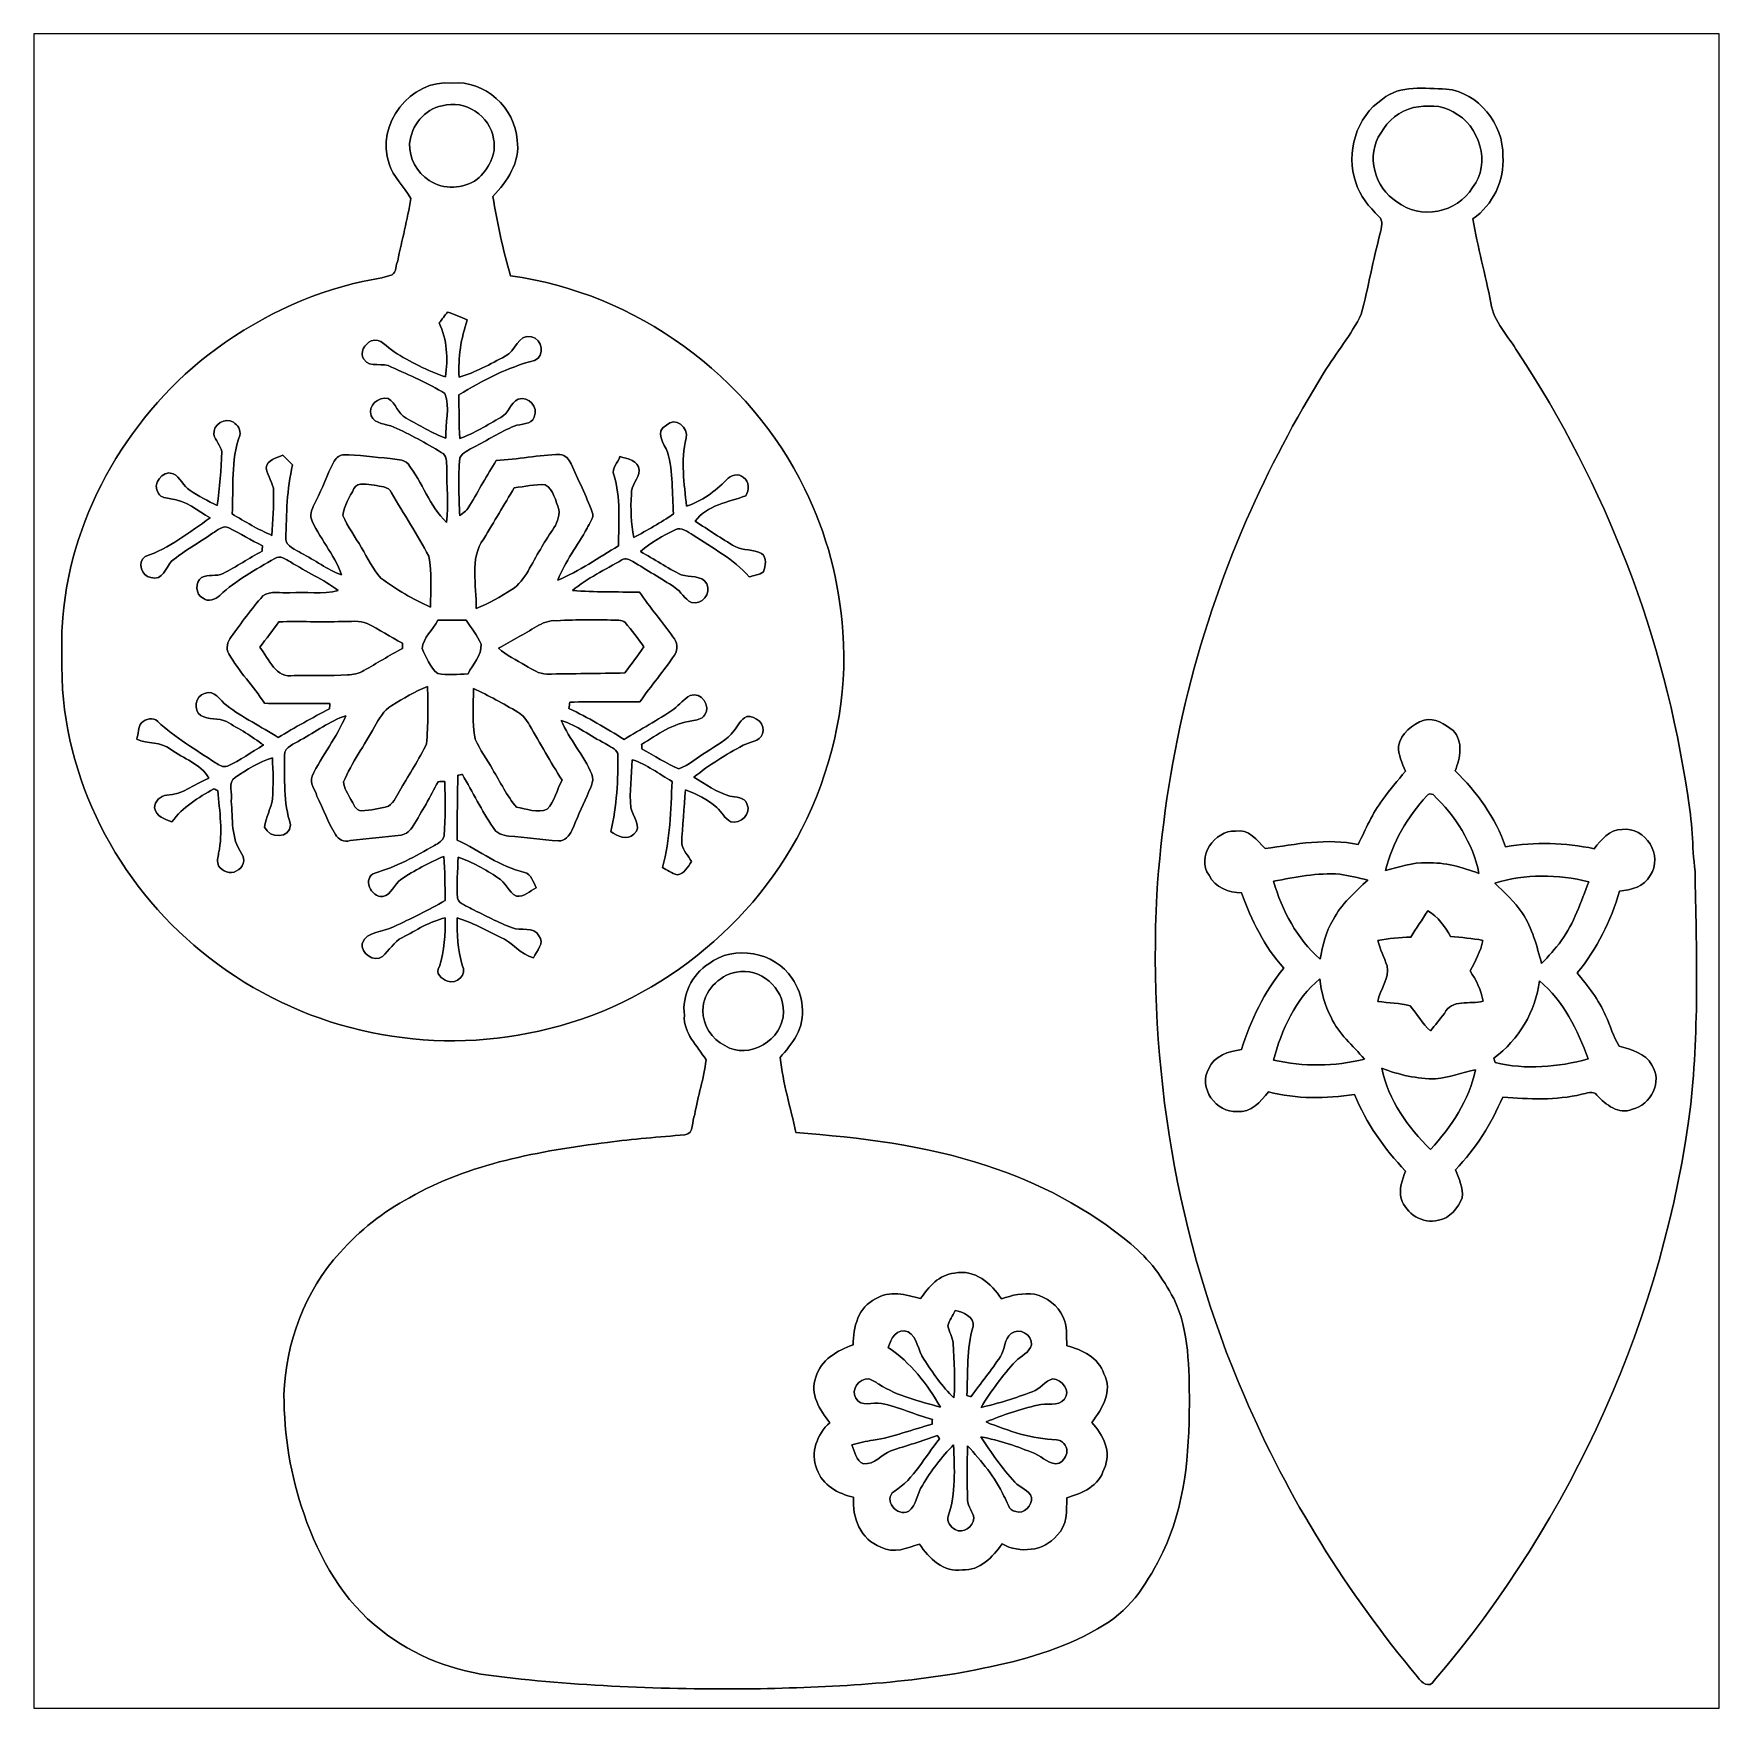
# Model space of a CAD drawing. Header units: centimetres. Extents: x -16.8 to 16.8, y -16.7 to 16.7.
import ezdxf

# ---------------------------------------------------------------- set-up
doc = ezdxf.new("R2010")
doc.units = ezdxf.units.CM
doc.header["$MEASUREMENT"] = 0
doc.layers.add('Layer 1', color=7, linetype='Continuous')

msp = doc.modelspace()

# ---------------------------------------------------------------- linework, layer by layer
at = {"layer": 'Layer 1', "color": 7}
for points, knots in [([(-16.77458, 16.66875), (-16.77458, 16.66875), (16.77458, 16.66875), (16.77458, 16.66875), (16.77458, 16.66875), (16.77458, 16.66875), (16.77458, -16.66875), (16.77458, -16.66875), (16.77458, -16.66875), (16.77458, -16.66875), (-16.77458, -16.66875), (-16.77458, -16.66875), (-16.77458, -16.66875), (-16.77458, -16.66875), (-16.77458, 16.66875), (-16.77458, 16.66875), (-16.77458, 16.66875), (-16.77458, 16.66875), (-16.77458, 16.66875), (-16.77458, 16.66875)], [0, 0, 0, 0, 0.16666667, 0.16666667, 0.16666667, 0.16666667, 0.33333333, 0.33333333, 0.33333333, 0.33333333, 0.5, 0.5, 0.5, 0.5, 0.66666667, 0.66666667, 0.66666667, 0.66666667, 1, 1, 1, 1]), ([(-9.70068, 14.08007), (-9.62378, 13.81054), (-9.39377, 13.62745), (-9.27135, 13.38509), (-9.27135, 13.38509), (-9.33203, 12.96776), (-9.44915, 12.5603), (-9.52959, 12.14649), (-9.52959, 12.14649), (-9.57192, 12.06923), (-9.54758, 11.92036), (-9.64142, 11.8685), (-9.64142, 11.8685), (-9.82169, 11.80641), (-10.01183, 11.78243), (-10.19739, 11.74221), (-10.19739, 11.74221), (-11.33016, 11.50267), (-12.38991, 10.97386), (-13.30643, 10.27183), (-13.30643, 10.27183), (-14.96589, 8.97114), (-16.09196, 6.96877), (-16.21084, 4.8514), (-16.21084, 4.8514), (-16.21755, 4.44006), (-16.21966, 4.02802), (-16.19885, 3.61668), (-16.19885, 3.61668), (-16.04998, 1.45274), (-14.85583, -0.58702), (-13.10816, -1.85491), (-13.10816, -1.85491), (-11.30653, -3.19899), (-8.91117, -3.69006), (-6.72147, -3.18699), (-6.72147, -3.18699), (-4.42242, -2.69099), (-2.39995, -1.08409), (-1.38642, 1.03717), (-1.38642, 1.03717), (-0.84561, 2.19322), (-0.56903, 3.48721), (-0.67098, 4.76426), (-0.67098, 4.76426), (-0.73695, 5.7471), (-0.98743, 6.72077), (-1.42804, 7.60271), (-1.42804, 7.60271), (-2.52413, 9.86614), (-4.79531, 11.5122), (-7.28698, 11.84875), (-7.28698, 11.84875), (-7.43585, 12.36768), (-7.54345, 12.89861), (-7.63658, 13.4299), (-7.63658, 13.4299), (-7.34907, 13.72482), (-7.08589, 14.11429), (-7.15186, 14.5475), (-7.15186, 14.5475), (-7.18891, 15.18955), (-7.79886, 15.75153), (-8.44903, 15.68415), (-8.44903, 15.68415), (-9.271, 15.77516), (-9.98114, 14.84947), (-9.70068, 14.08007), (-9.70068, 14.08007), (-9.70068, 14.08007), (-9.70068, 14.08007), (-9.70068, 14.08007)], [0, 0, 0, 0, 0.05263158, 0.05263158, 0.05263158, 0.05263158, 0.10526316, 0.10526316, 0.10526316, 0.10526316, 0.15789474, 0.15789474, 0.15789474, 0.15789474, 0.21052632, 0.21052632, 0.21052632, 0.21052632, 0.26315789, 0.26315789, 0.26315789, 0.26315789, 0.31578947, 0.31578947, 0.31578947, 0.31578947, 0.36842105, 0.36842105, 0.36842105, 0.36842105, 0.42105263, 0.42105263, 0.42105263, 0.42105263, 0.47368421, 0.47368421, 0.47368421, 0.47368421, 0.52631579, 0.52631579, 0.52631579, 0.52631579, 0.57894737, 0.57894737, 0.57894737, 0.57894737, 0.63157895, 0.63157895, 0.63157895, 0.63157895, 0.68421053, 0.68421053, 0.68421053, 0.68421053, 0.73684211, 0.73684211, 0.73684211, 0.73684211, 0.78947368, 0.78947368, 0.78947368, 0.78947368, 0.84210526, 0.84210526, 0.84210526, 0.84210526, 0.89473684, 0.89473684, 0.89473684, 0.89473684, 1, 1, 1, 1]), ([(10.07075, 15.36524), (9.54546, 15.0174), (9.33132, 14.2935), (9.54334, 13.70612), (9.54334, 13.70612), (9.61743, 13.4366), (9.8044, 13.22317), (9.99878, 13.03161), (9.99878, 13.03161), (10.09721, 12.94553), (10.05029, 12.80936), (10.027, 12.70106), (10.027, 12.70106), (9.88272, 12.16695), (9.79205, 11.62015), (9.64918, 11.08604), (9.64918, 11.08604), (9.45092, 10.67188), (9.15106, 10.3184), (8.91152, 9.92822), (8.91152, 9.92822), (8.32591, 8.98842), (7.81297, 8.00382), (7.36741, 6.99029), (7.36741, 6.99029), (6.33412, 4.63409), (5.74111, 2.09127), (5.57953, -0.47484), (5.57953, -0.47484), (5.40738, -3.87456), (5.9623, -7.32966), (7.32402, -10.45774), (7.32402, -10.45774), (8.18727, -12.47669), (9.36061, -14.35982), (10.76889, -16.04257), (10.76889, -16.04257), (10.8458, -16.15828), (11.00772, -16.28881), (11.10192, -16.11242), (11.10192, -16.11242), (13.86134, -12.88768), (15.6785, -8.85366), (16.21014, -4.63903), (16.21014, -4.63903), (16.37101, -3.10092), (16.32232, -1.55046), (16.29163, -0.00741), (16.29163, -0.00741), (16.23131, 0.49424), (16.24436, 1.00295), (16.14593, 1.50001), (16.14593, 1.50001), (15.68838, 4.64467), (14.51398, 7.67927), (12.76491, 10.33039), (12.76491, 10.33039), (12.573, 10.6486), (12.28831, 10.93117), (12.22692, 11.31076), (12.22692, 11.31076), (12.11862, 11.86991), (11.96693, 12.41989), (11.87168, 12.98152), (11.87168, 12.98152), (12.26502, 13.26268), (12.50844, 13.74634), (12.46646, 14.23317), (12.46646, 14.23317), (12.48128, 14.86711), (11.98527, 15.50317), (11.3411, 15.56738), (11.3411, 15.56738), (10.91706, 15.57443), (10.42423, 15.66086), (10.07075, 15.36524), (10.07075, 15.36524), (10.07075, 15.36524), (10.07075, 15.36524), (10.07075, 15.36524)], [0, 0, 0, 0, 0.04761905, 0.04761905, 0.04761905, 0.04761905, 0.0952381, 0.0952381, 0.0952381, 0.0952381, 0.14285714, 0.14285714, 0.14285714, 0.14285714, 0.19047619, 0.19047619, 0.19047619, 0.19047619, 0.23809524, 0.23809524, 0.23809524, 0.23809524, 0.28571429, 0.28571429, 0.28571429, 0.28571429, 0.33333333, 0.33333333, 0.33333333, 0.33333333, 0.38095238, 0.38095238, 0.38095238, 0.38095238, 0.42857143, 0.42857143, 0.42857143, 0.42857143, 0.47619048, 0.47619048, 0.47619048, 0.47619048, 0.52380952, 0.52380952, 0.52380952, 0.52380952, 0.57142857, 0.57142857, 0.57142857, 0.57142857, 0.61904762, 0.61904762, 0.61904762, 0.61904762, 0.66666667, 0.66666667, 0.66666667, 0.66666667, 0.71428571, 0.71428571, 0.71428571, 0.71428571, 0.76190476, 0.76190476, 0.76190476, 0.76190476, 0.80952381, 0.80952381, 0.80952381, 0.80952381, 0.85714286, 0.85714286, 0.85714286, 0.85714286, 0.9047619, 0.9047619, 0.9047619, 0.9047619, 1, 1, 1, 1]), ([(-8.64411, 15.23471), (-8.19397, 15.36524), (-7.68315, 15.03257), (-7.62282, 14.57149), (-7.62282, 14.57149), (-7.55262, 14.26598), (-7.72513, 13.96506), (-7.94808, 13.77033), (-7.94808, 13.77033), (-8.22466, 13.57806), (-8.61836, 13.55478), (-8.90094, 13.7474), (-8.90094, 13.7474), (-9.15423, 13.89662), (-9.3031, 14.19119), (-9.29287, 14.48259), (-9.29287, 14.48259), (-9.25865, 14.83184), (-9.00148, 15.17297), (-8.64411, 15.23471)], [0, 0, 0, 0, 0.16666667, 0.16666667, 0.16666667, 0.16666667, 0.33333333, 0.33333333, 0.33333333, 0.33333333, 0.5, 0.5, 0.5, 0.5, 0.66666667, 0.66666667, 0.66666667, 0.66666667, 1, 1, 1, 1]), ([(10.68811, 15.19872), (10.95128, 15.23965), (11.24303, 15.26399), (11.47798, 15.11159), (11.47798, 15.11159), (12.00326, 14.84806), (12.24633, 14.08077), (11.86286, 13.60452), (11.86286, 13.60452), (11.56547, 13.10146), (10.81299, 12.95012), (10.35897, 13.32477), (10.35897, 13.32477), (9.90529, 13.59112), (9.73878, 14.25434), (10.03864, 14.69178), (10.03864, 14.69178), (10.17517, 14.93626), (10.414, 15.13276), (10.68811, 15.19872)], [0, 0, 0, 0, 0.16666667, 0.16666667, 0.16666667, 0.16666667, 0.33333333, 0.33333333, 0.33333333, 0.33333333, 0.5, 0.5, 0.5, 0.5, 0.66666667, 0.66666667, 0.66666667, 0.66666667, 1, 1, 1, 1]), ([(-8.53758, 11.12626), (-8.40246, 11.08498), (-8.27264, 11.02889), (-8.14423, 10.97068), (-8.14423, 10.97068), (-8.27193, 10.60379), (-8.32697, 10.21962), (-8.30898, 9.83086), (-8.30898, 9.83086), (-7.98513, 9.92505), (-7.68597, 10.09121), (-7.38964, 10.2489), (-7.38964, 10.2489), (-7.17409, 10.33498), (-7.15151, 10.7001), (-6.8647, 10.63307), (-6.8647, 10.63307), (-6.64986, 10.5985), (-6.59165, 10.24714), (-6.80473, 10.16423), (-6.80473, 10.16423), (-7.34342, 10.02841), (-7.84084, 9.76524), (-8.31215, 9.47632), (-8.31215, 9.47632), (-8.30933, 9.18845), (-8.31074, 8.89952), (-8.29381, 8.61166), (-8.29381, 8.61166), (-8.00418, 8.71149), (-7.74347, 8.87977), (-7.47783, 9.02935), (-7.47783, 9.02935), (-7.32226, 9.11049), (-7.28698, 9.31227), (-7.13211, 9.39341), (-7.13211, 9.39341), (-6.92644, 9.45621), (-6.72042, 9.23607), (-6.81143, 9.0357), (-6.81143, 9.0357), (-6.87423, 8.87695), (-7.07602, 8.90905), (-7.20901, 8.85613), (-7.20901, 8.85613), (-7.49124, 8.74536), (-7.74453, 8.57391), (-8.01476, 8.43844), (-8.01476, 8.43844), (-8.11354, 8.37777), (-8.23771, 8.33367), (-8.29345, 8.22466), (-8.29345, 8.22466), (-8.32803, 7.8419), (-8.31039, 7.45702), (-8.29451, 7.07355), (-8.29451, 7.07355), (-8.2169, 7.1307), (-8.14035, 7.1942), (-8.09272, 7.27992), (-8.09272, 7.27992), (-7.9188, 7.57731), (-7.75406, 7.88), (-7.56814, 8.17033), (-7.56814, 8.17033), (-7.1441, 8.19573), (-6.725, 8.28075), (-6.29991, 8.29239), (-6.29991, 8.29239), (-6.19301, 8.28887), (-6.12105, 8.19221), (-6.07907, 8.10366), (-6.07907, 8.10366), (-5.93549, 7.78581), (-5.78062, 7.47219), (-5.65926, 7.14446), (-5.65926, 7.14446), (-5.61128, 7.02733), (-5.71853, 6.92221), (-5.76192, 6.82308), (-5.76192, 6.82308), (-5.94924, 6.47559), (-6.19866, 6.16056), (-6.34436, 5.7912), (-6.34436, 5.7912), (-5.91432, 5.96688), (-5.53191, 6.23958), (-5.13221, 6.47418), (-5.13221, 6.47418), (-5.14138, 6.94408), (-5.07929, 7.43338), (-5.23064, 7.88705), (-5.23064, 7.88705), (-5.27332, 8.0197), (-5.14315, 8.13223), (-5.10575, 8.24971), (-5.10575, 8.24971), (-4.96711, 8.20808), (-4.73181, 8.17033), (-4.72299, 7.97948), (-4.72299, 7.97948), (-4.73322, 7.80697), (-4.88985, 7.6768), (-4.87962, 7.49547), (-4.87962, 7.49547), (-4.8955, 7.21007), (-4.88774, 6.92185), (-4.8327, 6.64069), (-4.8327, 6.64069), (-4.56036, 6.7818), (-4.29472, 6.93561), (-4.04072, 7.10847), (-4.04072, 7.10847), (-4.07211, 7.51911), (-4.0446, 7.93926), (-4.15749, 8.33931), (-4.15749, 8.33931), (-4.22839, 8.49736), (-4.42983, 8.75594), (-4.17971, 8.87271), (-4.17971, 8.87271), (-4.02026, 9.06074), (-3.72251, 8.82262), (-3.79024, 8.61624), (-3.79024, 8.61624), (-3.89749, 8.16892), (-3.82905, 7.71137), (-3.78178, 7.26158), (-3.78178, 7.26158), (-3.47627, 7.36212), (-3.20816, 7.55509), (-2.98768, 7.78686), (-2.98768, 7.78686), (-2.90654, 7.88352), (-2.74496, 7.92586), (-2.64689, 7.83202), (-2.64689, 7.83202), (-2.52765, 7.75441), (-2.53753, 7.58261), (-2.59891, 7.46866), (-2.59891, 7.46866), (-2.94852, 7.34236), (-3.37608, 7.28486), (-3.61139, 6.96242), (-3.61139, 6.96242), (-3.34539, 6.79591), (-3.08751, 6.61564), (-2.81446, 6.46007), (-2.81446, 6.46007), (-2.65359, 6.36658), (-2.44757, 6.41809), (-2.28812, 6.31896), (-2.28812, 6.31896), (-2.17135, 6.23817), (-2.20909, 6.07131), (-2.24861, 5.95489), (-2.24861, 5.95489), (-2.33292, 5.89527), (-2.44299, 5.88716), (-2.53683, 5.85435), (-2.53683, 5.85435), (-2.83986, 6.21559), (-3.26778, 6.42655), (-3.65019, 6.68726), (-3.65019, 6.68726), (-3.75426, 6.74441), (-3.8802, 6.86294), (-4.00791, 6.79274), (-4.00791, 6.79274), (-4.25274, 6.67456), (-4.49474, 6.53979), (-4.69829, 6.35776), (-4.69829, 6.35776), (-4.42348, 6.21101), (-4.16807, 6.03003), (-3.88514, 5.89809), (-3.88514, 5.89809), (-3.72039, 5.84447), (-3.48298, 5.89421), (-3.37573, 5.71994), (-3.37573, 5.71994), (-3.29106, 5.52097), (-3.46922, 5.29308), (-3.68335, 5.34458), (-3.68335, 5.34458), (-3.82164, 5.41196), (-3.88867, 5.56436), (-4.01602, 5.64691), (-4.01602, 5.64691), (-4.28907, 5.82648), (-4.57165, 5.99087), (-4.85069, 6.16056), (-4.85069, 6.16056), (-4.91525, 6.1976), (-4.99604, 6.24664), (-5.06695, 6.19372), (-5.06695, 6.19372), (-5.39962, 5.99828), (-5.75628, 5.8353), (-6.05049, 5.5813), (-6.05049, 5.5813), (-5.60599, 5.55131), (-5.16079, 5.55519), (-4.71558, 5.55308), (-4.71558, 5.55308), (-4.5085, 5.24581), (-4.26791, 4.96358), (-4.05236, 4.66231), (-4.05236, 4.66231), (-3.96628, 4.56565), (-3.94123, 4.40902), (-4.01779, 4.30001), (-4.01779, 4.30001), (-4.23474, 3.98039), (-4.48769, 3.68688), (-4.70923, 3.36973), (-4.70923, 3.36973), (-5.1749, 3.36691), (-5.64021, 3.37573), (-6.10553, 3.36091), (-6.10553, 3.36091), (-6.11117, 3.31929), (-6.11646, 3.27731), (-6.1214, 3.23568), (-6.1214, 3.23568), (-5.74075, 3.05753), (-5.38021, 2.83951), (-5.02214, 2.61938), (-5.02214, 2.61938), (-4.69512, 2.82504), (-4.35151, 3.00355), (-4.03401, 3.22404), (-4.03401, 3.22404), (-3.91724, 3.30518), (-3.83611, 3.43182), (-3.70628, 3.49426), (-3.70628, 3.49426), (-3.49321, 3.57964), (-3.2826, 3.27801), (-3.42053, 3.10444), (-3.42053, 3.10444), (-3.4731, 3.01696), (-3.58493, 3.00919), (-3.67418, 2.98803), (-3.67418, 2.98803), (-4.05236, 2.94428), (-4.36069, 2.71357), (-4.67501, 2.52095), (-4.67501, 2.52095), (-4.67325, 2.49767), (-4.66901, 2.45039), (-4.6669, 2.42711), (-4.6669, 2.42711), (-4.41854, 2.30399), (-4.191, 2.13642), (-3.93383, 2.03518), (-3.93383, 2.03518), (-3.73027, 2.1022), (-3.57011, 2.25743), (-3.38808, 2.36679), (-3.38808, 2.36679), (-3.19723, 2.49978), (-2.97533, 2.59997), (-2.83598, 2.794), (-2.83598, 2.794), (-2.75696, 2.89066), (-2.70545, 3.02295), (-2.58339, 3.07411), (-2.58339, 3.07411), (-2.40771, 3.09527), (-2.19181, 2.91606), (-2.26977, 2.73156), (-2.26977, 2.73156), (-2.32869, 2.57246), (-2.52518, 2.57281), (-2.65395, 2.5019), (-2.65395, 2.5019), (-2.9972, 2.31916), (-3.33128, 2.11173), (-3.63467, 1.86761), (-3.63467, 1.86761), (-3.40325, 1.73179), (-3.181, 1.55857), (-2.91641, 1.49225), (-2.91641, 1.49225), (-2.80599, 1.46403), (-2.62114, 1.47708), (-2.57845, 1.33597), (-2.57845, 1.33597), (-2.48003, 1.13312), (-2.70334, 0.93204), (-2.89772, 0.98002), (-2.89772, 0.98002), (-3.02225, 1.0414), (-3.08046, 1.17616), (-3.17923, 1.26683), (-3.17923, 1.26683), (-3.36021, 1.42452), (-3.57893, 1.53423), (-3.80294, 1.61678), (-3.80294, 1.61678), (-3.82341, 1.25659), (-3.86715, 0.89747), (-3.87632, 0.53657), (-3.87632, 0.53657), (-3.84951, 0.40499), (-3.74509, 0.3048), (-3.68335, 0.18874), (-3.68335, 0.18874), (-3.75461, 0.08255), (-3.82588, -0.05997), (-3.96734, -0.07726), (-3.96734, -0.07726), (-4.07494, -0.05045), (-4.16489, 0.02081), (-4.26191, 0.0702), (-4.26191, 0.0702), (-4.10316, 0.62618), (-4.09116, 1.21003), (-4.06964, 1.78364), (-4.06964, 1.78364), (-4.33105, 1.93322), (-4.57518, 2.12302), (-4.86516, 2.21615), (-4.86516, 2.21615), (-4.87221, 1.89865), (-4.91984, 1.57798), (-4.89197, 1.26048), (-4.89197, 1.26048), (-4.85493, 1.09432), (-4.65526, 0.88053), (-4.82741, 0.73484), (-4.82741, 0.73484), (-4.96041, 0.59796), (-5.15973, 0.69779), (-5.29061, 0.78669), (-5.29061, 0.78669), (-5.16678, 1.29293), (-5.14279, 1.81716), (-5.14703, 2.33609), (-5.14703, 2.33609), (-5.1876, 2.44334), (-5.31671, 2.47509), (-5.39997, 2.53929), (-5.39997, 2.53929), (-5.69489, 2.6857), (-5.95877, 2.89736), (-6.27521, 2.99755), (-6.27521, 2.99755), (-6.10976, 2.61973), (-5.83353, 2.30188), (-5.66314, 1.92617), (-5.66314, 1.92617), (-5.60846, 1.7713), (-5.70936, 1.63301), (-5.76192, 1.49613), (-5.76192, 1.49613), (-5.86846, 1.26824), (-5.96406, 1.03576), (-6.0646, 0.80574), (-6.0646, 0.80574), (-6.11046, 0.69744), (-6.2043, 0.59619), (-6.3306, 0.60043), (-6.3306, 0.60043), (-6.66115, 0.61983), (-6.98994, 0.6664), (-7.31979, 0.69532), (-7.31979, 0.69532), (-7.44044, 0.70838), (-7.57308, 0.75071), (-7.63164, 0.86783), (-7.63164, 0.86783), (-7.85707, 1.2065), (-8.0391, 1.57127), (-8.24159, 1.9237), (-8.24159, 1.9237), (-8.26417, 1.91946), (-8.30898, 1.91064), (-8.33155, 1.90606), (-8.33155, 1.90606), (-8.34461, 1.47638), (-8.34461, 1.04634), (-8.3439, 0.6163), (-8.3439, 0.6163), (-7.89975, 0.40076), (-7.49229, 0.08467), (-7.00405, -0.02752), (-7.00405, -0.02752), (-6.86647, -0.06244), (-6.83295, -0.22648), (-6.77686, -0.33267), (-6.77686, -0.33267), (-6.90316, -0.39688), (-7.01075, -0.52317), (-7.16774, -0.502), (-7.16774, -0.502), (-7.32684, -0.41769), (-7.38117, -0.22225), (-7.5378, -0.13335), (-7.5378, -0.13335), (-7.78369, 0.0314), (-8.0458, 0.18027), (-8.32661, 0.27658), (-8.32661, 0.27658), (-8.33579, 0.00423), (-8.3633, -0.27093), (-8.33755, -0.54398), (-8.33755, -0.54398), (-8.29804, -0.66075), (-8.15234, -0.69215), (-8.05991, -0.75636), (-8.05991, -0.75636), (-7.78969, -0.88265), (-7.52651, -1.02799), (-7.24747, -1.13383), (-7.24747, -1.13383), (-7.08554, -1.19733), (-6.81708, -1.09502), (-6.71936, -1.28764), (-6.71936, -1.28764), (-6.59342, -1.44074), (-6.77263, -1.58785), (-6.82554, -1.72685), (-6.82554, -1.72685), (-7.09471, -1.66688), (-7.24359, -1.41323), (-7.49335, -1.31692), (-7.49335, -1.31692), (-7.77522, -1.18428), (-8.0458, -1.01706), (-8.34778, -0.93416), (-8.34778, -0.93416), (-8.34637, -1.24954), (-8.33896, -1.57021), (-8.24406, -1.8736), (-8.24406, -1.8736), (-8.13259, -2.06128), (-8.35942, -2.26095), (-8.5411, -2.19075), (-8.5411, -2.19075), (-8.6547, -2.15265), (-8.79828, -2.03906), (-8.70056, -1.89865), (-8.70056, -1.89865), (-8.59684, -1.58891), (-8.58132, -1.26012), (-8.58414, -0.93557), (-8.58414, -0.93557), (-8.89353, -0.9973), (-9.15988, -1.18392), (-9.43716, -1.32503), (-9.43716, -1.32503), (-9.60861, -1.40653), (-9.69433, -1.58433), (-9.83403, -1.70251), (-9.83403, -1.70251), (-10.00407, -1.83092), (-10.26689, -1.63266), (-10.23796, -1.44004), (-10.23796, -1.44004), (-10.14271, -1.1878), (-9.81498, -1.22202), (-9.61319, -1.10949), (-9.61319, -1.10949), (-9.26394, -0.94862), (-8.91575, -0.78176), (-8.58449, -0.58596), (-8.58449, -0.58596), (-8.59155, -0.29386), (-8.58449, -0.00106), (-8.61378, 0.28963), (-8.61378, 0.28963), (-8.91011, 0.16263), (-9.19833, 0.01199), (-9.46679, -0.16686), (-9.46679, -0.16686), (-9.60155, -0.26388), (-9.64883, -0.47237), (-9.82768, -0.50659), (-9.82768, -0.50659), (-10.0651, -0.5394), (-10.23796, -0.13018), (-9.98608, -0.04057), (-9.98608, -0.04057), (-9.56557, 0.0829), (-9.1754, 0.28681), (-8.79828, 0.50729), (-8.79828, 0.50729), (-8.72137, 0.55316), (-8.62577, 0.60431), (-8.60743, 0.70132), (-8.60743, 0.70132), (-8.57356, 1.06116), (-8.58943, 1.42275), (-8.58943, 1.78294), (-8.58943, 1.78294), (-8.63529, 1.78153), (-8.68151, 1.78012), (-8.72737, 1.77835), (-8.72737, 1.77835), (-8.87977, 1.47779), (-9.04522, 1.18357), (-9.22479, 0.89817), (-9.22479, 0.89817), (-9.27241, 0.80786), (-9.35461, 0.72954), (-9.45938, 0.71543), (-9.45938, 0.71543), (-9.79805, 0.67804), (-10.13672, 0.63571), (-10.47609, 0.60678), (-10.47609, 0.60678), (-10.59074, 0.56691), (-10.71704, 0.62477), (-10.76748, 0.72919), (-10.76748, 0.72919), (-10.91988, 0.96908), (-11.0109, 1.24001), (-11.13719, 1.49296), (-11.13719, 1.49296), (-11.17388, 1.61819), (-11.29065, 1.74942), (-11.23421, 1.88524), (-11.23421, 1.88524), (-11.03983, 2.30223), (-10.73362, 2.66171), (-10.56464, 3.09139), (-10.56464, 3.09139), (-10.88954, 2.98485), (-11.15977, 2.76331), (-11.46316, 2.61126), (-11.46316, 2.61126), (-11.57958, 2.52765), (-11.78066, 2.4825), (-11.78595, 2.30823), (-11.78595, 2.30823), (-11.77819, 1.84397), (-11.80853, 1.3656), (-11.66072, 0.91828), (-11.66072, 0.91828), (-11.6713, 0.64453), (-12.09111, 0.63394), (-12.17789, 0.87489), (-12.17789, 0.87489), (-12.15249, 1.06715), (-12.05301, 1.23896), (-12.02408, 1.43016), (-12.02408, 1.43016), (-12.00044, 1.70427), (-12.01032, 1.97908), (-12.02408, 2.25284), (-12.02408, 2.25284), (-12.29572, 2.17699), (-12.53067, 2.0126), (-12.76632, 1.86372), (-12.76632, 1.86372), (-12.91696, 1.76107), (-12.81748, 1.53917), (-12.84146, 1.39277), (-12.84146, 1.39277), (-12.81148, 1.04281), (-12.85064, 0.65193), (-12.63826, 0.34854), (-12.63826, 0.34854), (-12.54795, 0.23178), (-12.60334, 0.05397), (-12.73951, 0.00212), (-12.73951, 0.00212), (-12.86087, -0.07338), (-13.02103, -0.01199), (-13.09335, 0.10125), (-13.09335, 0.10125), (-13.1318, 0.18309), (-13.10922, 0.27411), (-13.0937, 0.35772), (-13.0937, 0.35772), (-13.00445, 0.76623), (-13.07571, 1.18604), (-13.11028, 1.59702), (-13.11028, 1.59702), (-13.13004, 1.60726), (-13.16919, 1.62736), (-13.18895, 1.63759), (-13.18895, 1.63759), (-13.49693, 1.46191), (-13.81196, 1.27423), (-14.02256, 0.98002), (-14.02256, 0.98002), (-14.1605, 1.02411), (-14.345, 1.08938), (-14.3704, 1.25589), (-14.3704, 1.25589), (-14.37111, 1.38712), (-14.25081, 1.49895), (-14.12311, 1.50813), (-14.12311, 1.50813), (-13.81266, 1.52118), (-13.56501, 1.73143), (-13.28879, 1.84785), (-13.28879, 1.84785), (-13.45036, 2.13536), (-13.79996, 2.23449), (-14.05255, 2.42535), (-14.05255, 2.42535), (-14.24552, 2.58092), (-14.50799, 2.52483), (-14.72389, 2.62502), (-14.72389, 2.62502), (-14.68931, 2.72944), (-14.70343, 2.86103), (-14.62828, 2.95134), (-14.62828, 2.95134), (-14.54573, 3.03248), (-14.39827, 3.06846), (-14.30726, 2.97886), (-14.30726, 2.97886), (-13.96224, 2.65289), (-13.54984, 2.41618), (-13.15755, 2.15336), (-13.15755, 2.15336), (-13.087, 2.11279), (-13.0048, 2.05034), (-12.92013, 2.09021), (-12.92013, 2.09021), (-12.66366, 2.19781), (-12.43894, 2.36855), (-12.20047, 2.50896), (-12.20047, 2.50896), (-12.43506, 2.68111), (-12.68377, 2.83281), (-12.93848, 2.97321), (-12.93848, 2.97321), (-13.09758, 3.05506), (-13.29478, 3.00531), (-13.45036, 3.09633), (-13.45036, 3.09633), (-13.60664, 3.20534), (-13.55725, 3.48403), (-13.37451, 3.53448), (-13.37451, 3.53448), (-13.16814, 3.62303), (-13.06936, 3.39019), (-12.93213, 3.29706), (-12.93213, 3.29706), (-12.61357, 3.04941), (-12.24668, 2.87584), (-11.90696, 2.65959), (-11.90696, 2.65959), (-11.57146, 2.85821), (-11.23244, 3.05082), (-10.88566, 3.22897), (-10.88566, 3.22897), (-10.88461, 3.25473), (-10.88178, 3.30659), (-10.88073, 3.33269), (-10.88073, 3.33269), (-11.31358, 3.3334), (-11.74679, 3.3334), (-12.17965, 3.33798), (-12.17965, 3.33798), (-12.39838, 3.67947), (-12.69224, 3.96946), (-12.88838, 4.32506), (-12.88838, 4.32506), (-12.96776, 4.42771), (-12.90955, 4.56636), (-12.8457, 4.66019), (-12.8457, 4.66019), (-12.63968, 4.93571), (-12.44424, 5.22076), (-12.21317, 5.47546), (-12.21317, 5.47546), (-12.06041, 5.58976), (-11.8558, 5.52697), (-11.67941, 5.54002), (-11.67941, 5.54002), (-11.3598, 5.5693), (-11.02501, 5.49063), (-10.71245, 5.58377), (-10.71245, 5.58377), (-11.00984, 5.80672), (-11.35239, 5.95559), (-11.66636, 6.15209), (-11.66636, 6.15209), (-11.75914, 6.20183), (-11.86744, 6.29426), (-11.97434, 6.22406), (-11.97434, 6.22406), (-12.35534, 6.00287), (-12.74445, 5.78626), (-13.07148, 5.48711), (-13.07148, 5.48711), (-13.15544, 5.40173), (-13.30113, 5.35058), (-13.40485, 5.43101), (-13.40485, 5.43101), (-13.5569, 5.50686), (-13.56889, 5.75063), (-13.43166, 5.84482), (-13.43166, 5.84482), (-13.29902, 5.90515), (-13.14027, 5.86034), (-13.00656, 5.92138), (-13.00656, 5.92138), (-12.73986, 6.05931), (-12.49116, 6.229), (-12.22516, 6.36834), (-12.22516, 6.36834), (-12.22481, 6.3948), (-12.2241, 6.44772), (-12.22375, 6.47453), (-12.22375, 6.47453), (-12.44776, 6.58918), (-12.66508, 6.71689), (-12.88944, 6.82978), (-12.88944, 6.82978), (-13.00692, 6.89892), (-13.1191, 6.77157), (-13.214, 6.72465), (-13.214, 6.72465), (-13.48387, 6.53591), (-13.77633, 6.37822), (-14.03033, 6.16726), (-14.03033, 6.16726), (-14.14533, 6.03391), (-14.2053, 5.77427), (-14.44237, 5.84271), (-14.44237, 5.84271), (-14.63181, 5.85858), (-14.71859, 6.15738), (-14.55632, 6.25828), (-14.55632, 6.25828), (-14.07724, 6.42338), (-13.6779, 6.74687), (-13.26339, 7.02769), (-13.26339, 7.02769), (-13.51421, 7.16809), (-13.74846, 7.38117), (-14.04655, 7.4108), (-14.04655, 7.4108), (-14.13228, 7.42597), (-14.24058, 7.42809), (-14.28891, 7.51417), (-14.28891, 7.51417), (-14.42826, 7.69408), (-14.22329, 7.99147), (-14.00034, 7.90963), (-14.00034, 7.90963), (-13.85288, 7.83766), (-13.79749, 7.6648), (-13.66344, 7.5759), (-13.66344, 7.5759), (-13.49199, 7.46019), (-13.30643, 7.36776), (-13.12157, 7.27498), (-13.12157, 7.27498), (-13.06901, 7.63094), (-13.0496, 7.99112), (-13.02879, 8.3499), (-13.02879, 8.3499), (-13.05454, 8.47443), (-13.15791, 8.56756), (-13.18719, 8.69103), (-13.18719, 8.69103), (-13.21329, 8.88436), (-12.95929, 9.04628), (-12.79948, 8.93269), (-12.79948, 8.93269), (-12.71341, 8.87906), (-12.64744, 8.77499), (-12.67389, 8.67128), (-12.67389, 8.67128), (-12.85416, 8.17351), (-12.79349, 7.62741), (-12.82559, 7.10777), (-12.82559, 7.10777), (-12.56771, 6.95431), (-12.30948, 6.79944), (-12.0329, 6.68055), (-12.0329, 6.68055), (-12.01843, 6.97265), (-11.99727, 7.26475), (-11.99868, 7.55721), (-11.99868, 7.55721), (-12.00044, 7.72442), (-12.12638, 7.85989), (-12.14649, 8.02287), (-12.14649, 8.02287), (-12.13097, 8.18374), (-11.93483, 8.22642), (-11.81594, 8.27687), (-11.81594, 8.27687), (-11.76726, 8.22889), (-11.66954, 8.13294), (-11.62085, 8.08461), (-11.62085, 8.08461), (-11.73903, 7.60412), (-11.74256, 7.10565), (-11.75632, 6.61353), (-11.75632, 6.61353), (-11.75491, 6.45019), (-11.55559, 6.40786), (-11.44976, 6.32707), (-11.44976, 6.32707), (-11.18023, 6.18949), (-10.93541, 6.00251), (-10.65107, 5.89421), (-10.65107, 5.89421), (-10.77913, 6.31296), (-11.1125, 6.63328), (-11.26031, 7.04356), (-11.26031, 7.04356), (-11.26808, 7.16245), (-11.2014, 7.26899), (-11.15483, 7.37376), (-11.15483, 7.37376), (-11.02748, 7.62106), (-10.93541, 7.88388), (-10.80946, 8.13153), (-10.80946, 8.13153), (-10.77066, 8.20349), (-10.70892, 8.27476), (-10.6232, 8.28569), (-10.6232, 8.28569), (-10.30746, 8.29098), (-9.9949, 8.23948), (-9.68093, 8.2102), (-9.68093, 8.2102), (-9.56663, 8.18797), (-9.41105, 8.2042), (-9.32462, 8.10401), (-9.32462, 8.10401), (-9.03605, 7.73747), (-8.89811, 7.26793), (-8.55874, 6.93879), (-8.55874, 6.93879), (-8.51253, 7.29933), (-8.55486, 7.66516), (-8.55451, 8.02746), (-8.55451, 8.02746), (-8.55804, 8.12694), (-8.54216, 8.28922), (-8.66563, 8.33473), (-8.66563, 8.33473), (-8.97043, 8.51852), (-9.28264, 8.69315), (-9.60826, 8.83708), (-9.60826, 8.83708), (-9.76066, 8.90623), (-9.97797, 8.89106), (-10.06122, 9.06216), (-10.06122, 9.06216), (-10.12543, 9.26818), (-9.91729, 9.44633), (-9.72114, 9.40506), (-9.72114, 9.40506), (-9.55887, 9.31686), (-9.53064, 9.09849), (-9.36272, 9.01665), (-9.36272, 9.01665), (-9.10484, 8.87377), (-8.84943, 8.71961), (-8.57179, 8.61624), (-8.57179, 8.61624), (-8.59014, 8.90587), (-8.48184, 9.22902), (-8.5912, 9.50524), (-8.5912, 9.50524), (-8.92104, 9.71762), (-9.29605, 9.86472), (-9.65129, 10.03335), (-9.65129, 10.03335), (-9.82239, 10.14024), (-10.08098, 10.00019), (-10.20339, 10.18787), (-10.20339, 10.18787), (-10.30252, 10.31946), (-10.18187, 10.49267), (-10.05911, 10.55688), (-10.05911, 10.55688), (-9.85838, 10.62214), (-9.74619, 10.42247), (-9.60155, 10.33462), (-9.60155, 10.33462), (-9.28158, 10.13213), (-8.93833, 9.95997), (-8.57991, 9.8365), (-8.57991, 9.8365), (-8.52699, 10.20445), (-8.54569, 10.57381), (-8.70479, 10.91318), (-8.70479, 10.91318), (-8.66316, 10.96645), (-8.5792, 11.07299), (-8.53758, 11.12626), (-8.53758, 11.12626), (-8.53758, 11.12626), (-8.53758, 11.12626), (-8.53758, 11.12626)], [0, 0, 0, 0, 0.00442478, 0.00442478, 0.00442478, 0.00442478, 0.00884956, 0.00884956, 0.00884956, 0.00884956, 0.01327434, 0.01327434, 0.01327434, 0.01327434, 0.01769912, 0.01769912, 0.01769912, 0.01769912, 0.02212389, 0.02212389, 0.02212389, 0.02212389, 0.02654867, 0.02654867, 0.02654867, 0.02654867, 0.03097345, 0.03097345, 0.03097345, 0.03097345, 0.03539823, 0.03539823, 0.03539823, 0.03539823, 0.03982301, 0.03982301, 0.03982301, 0.03982301, 0.04424779, 0.04424779, 0.04424779, 0.04424779, 0.04867257, 0.04867257, 0.04867257, 0.04867257, 0.05309735, 0.05309735, 0.05309735, 0.05309735, 0.05752212, 0.05752212, 0.05752212, 0.05752212, 0.0619469, 0.0619469, 0.0619469, 0.0619469, 0.06637168, 0.06637168, 0.06637168, 0.06637168, 0.07079646, 0.07079646, 0.07079646, 0.07079646, 0.07522124, 0.07522124, 0.07522124, 0.07522124, 0.07964602, 0.07964602, 0.07964602, 0.07964602, 0.0840708, 0.0840708, 0.0840708, 0.0840708, 0.08849558, 0.08849558, 0.08849558, 0.08849558, 0.09292035, 0.09292035, 0.09292035, 0.09292035, 0.09734513, 0.09734513, 0.09734513, 0.09734513, 0.10176991, 0.10176991, 0.10176991, 0.10176991, 0.10619469, 0.10619469, 0.10619469, 0.10619469, 0.11061947, 0.11061947, 0.11061947, 0.11061947, 0.11504425, 0.11504425, 0.11504425, 0.11504425, 0.11946903, 0.11946903, 0.11946903, 0.11946903, 0.12389381, 0.12389381, 0.12389381, 0.12389381, 0.12831858, 0.12831858, 0.12831858, 0.12831858, 0.13274336, 0.13274336, 0.13274336, 0.13274336, 0.13716814, 0.13716814, 0.13716814, 0.13716814, 0.14159292, 0.14159292, 0.14159292, 0.14159292, 0.1460177, 0.1460177, 0.1460177, 0.1460177, 0.15044248, 0.15044248, 0.15044248, 0.15044248, 0.15486726, 0.15486726, 0.15486726, 0.15486726, 0.15929204, 0.15929204, 0.15929204, 0.15929204, 0.16371681, 0.16371681, 0.16371681, 0.16371681, 0.16814159, 0.16814159, 0.16814159, 0.16814159, 0.17256637, 0.17256637, 0.17256637, 0.17256637, 0.17699115, 0.17699115, 0.17699115, 0.17699115, 0.18141593, 0.18141593, 0.18141593, 0.18141593, 0.18584071, 0.18584071, 0.18584071, 0.18584071, 0.19026549, 0.19026549, 0.19026549, 0.19026549, 0.19469027, 0.19469027, 0.19469027, 0.19469027, 0.19911504, 0.19911504, 0.19911504, 0.19911504, 0.20353982, 0.20353982, 0.20353982, 0.20353982, 0.2079646, 0.2079646, 0.2079646, 0.2079646, 0.21238938, 0.21238938, 0.21238938, 0.21238938, 0.21681416, 0.21681416, 0.21681416, 0.21681416, 0.22123894, 0.22123894, 0.22123894, 0.22123894, 0.22566372, 0.22566372, 0.22566372, 0.22566372, 0.2300885, 0.2300885, 0.2300885, 0.2300885, 0.23451327, 0.23451327, 0.23451327, 0.23451327, 0.23893805, 0.23893805, 0.23893805, 0.23893805, 0.24336283, 0.24336283, 0.24336283, 0.24336283, 0.24778761, 0.24778761, 0.24778761, 0.24778761, 0.25221239, 0.25221239, 0.25221239, 0.25221239, 0.25663717, 0.25663717, 0.25663717, 0.25663717, 0.26106195, 0.26106195, 0.26106195, 0.26106195, 0.26548673, 0.26548673, 0.26548673, 0.26548673, 0.2699115, 0.2699115, 0.2699115, 0.2699115, 0.27433628, 0.27433628, 0.27433628, 0.27433628, 0.27876106, 0.27876106, 0.27876106, 0.27876106, 0.28318584, 0.28318584, 0.28318584, 0.28318584, 0.28761062, 0.28761062, 0.28761062, 0.28761062, 0.2920354, 0.2920354, 0.2920354, 0.2920354, 0.29646018, 0.29646018, 0.29646018, 0.29646018, 0.30088496, 0.30088496, 0.30088496, 0.30088496, 0.30530973, 0.30530973, 0.30530973, 0.30530973, 0.30973451, 0.30973451, 0.30973451, 0.30973451, 0.31415929, 0.31415929, 0.31415929, 0.31415929, 0.31858407, 0.31858407, 0.31858407, 0.31858407, 0.32300885, 0.32300885, 0.32300885, 0.32300885, 0.32743363, 0.32743363, 0.32743363, 0.32743363, 0.33185841, 0.33185841, 0.33185841, 0.33185841, 0.33628319, 0.33628319, 0.33628319, 0.33628319, 0.34070796, 0.34070796, 0.34070796, 0.34070796, 0.34513274, 0.34513274, 0.34513274, 0.34513274, 0.34955752, 0.34955752, 0.34955752, 0.34955752, 0.3539823, 0.3539823, 0.3539823, 0.3539823, 0.35840708, 0.35840708, 0.35840708, 0.35840708, 0.36283186, 0.36283186, 0.36283186, 0.36283186, 0.36725664, 0.36725664, 0.36725664, 0.36725664, 0.37168142, 0.37168142, 0.37168142, 0.37168142, 0.37610619, 0.37610619, 0.37610619, 0.37610619, 0.38053097, 0.38053097, 0.38053097, 0.38053097, 0.38495575, 0.38495575, 0.38495575, 0.38495575, 0.38938053, 0.38938053, 0.38938053, 0.38938053, 0.39380531, 0.39380531, 0.39380531, 0.39380531, 0.39823009, 0.39823009, 0.39823009, 0.39823009, 0.40265487, 0.40265487, 0.40265487, 0.40265487, 0.40707965, 0.40707965, 0.40707965, 0.40707965, 0.41150442, 0.41150442, 0.41150442, 0.41150442, 0.4159292, 0.4159292, 0.4159292, 0.4159292, 0.42035398, 0.42035398, 0.42035398, 0.42035398, 0.42477876, 0.42477876, 0.42477876, 0.42477876, 0.42920354, 0.42920354, 0.42920354, 0.42920354, 0.43362832, 0.43362832, 0.43362832, 0.43362832, 0.4380531, 0.4380531, 0.4380531, 0.4380531, 0.44247788, 0.44247788, 0.44247788, 0.44247788, 0.44690265, 0.44690265, 0.44690265, 0.44690265, 0.45132743, 0.45132743, 0.45132743, 0.45132743, 0.45575221, 0.45575221, 0.45575221, 0.45575221, 0.46017699, 0.46017699, 0.46017699, 0.46017699, 0.46460177, 0.46460177, 0.46460177, 0.46460177, 0.46902655, 0.46902655, 0.46902655, 0.46902655, 0.47345133, 0.47345133, 0.47345133, 0.47345133, 0.47787611, 0.47787611, 0.47787611, 0.47787611, 0.48230088, 0.48230088, 0.48230088, 0.48230088, 0.48672566, 0.48672566, 0.48672566, 0.48672566, 0.49115044, 0.49115044, 0.49115044, 0.49115044, 0.49557522, 0.49557522, 0.49557522, 0.49557522, 0.5, 0.5, 0.5, 0.5, 0.50442478, 0.50442478, 0.50442478, 0.50442478, 0.50884956, 0.50884956, 0.50884956, 0.50884956, 0.51327434, 0.51327434, 0.51327434, 0.51327434, 0.51769912, 0.51769912, 0.51769912, 0.51769912, 0.52212389, 0.52212389, 0.52212389, 0.52212389, 0.52654867, 0.52654867, 0.52654867, 0.52654867, 0.53097345, 0.53097345, 0.53097345, 0.53097345, 0.53539823, 0.53539823, 0.53539823, 0.53539823, 0.53982301, 0.53982301, 0.53982301, 0.53982301, 0.54424779, 0.54424779, 0.54424779, 0.54424779, 0.54867257, 0.54867257, 0.54867257, 0.54867257, 0.55309735, 0.55309735, 0.55309735, 0.55309735, 0.55752212, 0.55752212, 0.55752212, 0.55752212, 0.5619469, 0.5619469, 0.5619469, 0.5619469, 0.56637168, 0.56637168, 0.56637168, 0.56637168, 0.57079646, 0.57079646, 0.57079646, 0.57079646, 0.57522124, 0.57522124, 0.57522124, 0.57522124, 0.57964602, 0.57964602, 0.57964602, 0.57964602, 0.5840708, 0.5840708, 0.5840708, 0.5840708, 0.58849558, 0.58849558, 0.58849558, 0.58849558, 0.59292035, 0.59292035, 0.59292035, 0.59292035, 0.59734513, 0.59734513, 0.59734513, 0.59734513, 0.60176991, 0.60176991, 0.60176991, 0.60176991, 0.60619469, 0.60619469, 0.60619469, 0.60619469, 0.61061947, 0.61061947, 0.61061947, 0.61061947, 0.61504425, 0.61504425, 0.61504425, 0.61504425, 0.61946903, 0.61946903, 0.61946903, 0.61946903, 0.62389381, 0.62389381, 0.62389381, 0.62389381, 0.62831858, 0.62831858, 0.62831858, 0.62831858, 0.63274336, 0.63274336, 0.63274336, 0.63274336, 0.63716814, 0.63716814, 0.63716814, 0.63716814, 0.64159292, 0.64159292, 0.64159292, 0.64159292, 0.6460177, 0.6460177, 0.6460177, 0.6460177, 0.65044248, 0.65044248, 0.65044248, 0.65044248, 0.65486726, 0.65486726, 0.65486726, 0.65486726, 0.65929204, 0.65929204, 0.65929204, 0.65929204, 0.66371681, 0.66371681, 0.66371681, 0.66371681, 0.66814159, 0.66814159, 0.66814159, 0.66814159, 0.67256637, 0.67256637, 0.67256637, 0.67256637, 0.67699115, 0.67699115, 0.67699115, 0.67699115, 0.68141593, 0.68141593, 0.68141593, 0.68141593, 0.68584071, 0.68584071, 0.68584071, 0.68584071, 0.69026549, 0.69026549, 0.69026549, 0.69026549, 0.69469027, 0.69469027, 0.69469027, 0.69469027, 0.69911504, 0.69911504, 0.69911504, 0.69911504, 0.70353982, 0.70353982, 0.70353982, 0.70353982, 0.7079646, 0.7079646, 0.7079646, 0.7079646, 0.71238938, 0.71238938, 0.71238938, 0.71238938, 0.71681416, 0.71681416, 0.71681416, 0.71681416, 0.72123894, 0.72123894, 0.72123894, 0.72123894, 0.72566372, 0.72566372, 0.72566372, 0.72566372, 0.7300885, 0.7300885, 0.7300885, 0.7300885, 0.73451327, 0.73451327, 0.73451327, 0.73451327, 0.73893805, 0.73893805, 0.73893805, 0.73893805, 0.74336283, 0.74336283, 0.74336283, 0.74336283, 0.74778761, 0.74778761, 0.74778761, 0.74778761, 0.75221239, 0.75221239, 0.75221239, 0.75221239, 0.75663717, 0.75663717, 0.75663717, 0.75663717, 0.76106195, 0.76106195, 0.76106195, 0.76106195, 0.76548673, 0.76548673, 0.76548673, 0.76548673, 0.7699115, 0.7699115, 0.7699115, 0.7699115, 0.77433628, 0.77433628, 0.77433628, 0.77433628, 0.77876106, 0.77876106, 0.77876106, 0.77876106, 0.78318584, 0.78318584, 0.78318584, 0.78318584, 0.78761062, 0.78761062, 0.78761062, 0.78761062, 0.7920354, 0.7920354, 0.7920354, 0.7920354, 0.79646018, 0.79646018, 0.79646018, 0.79646018, 0.80088496, 0.80088496, 0.80088496, 0.80088496, 0.80530973, 0.80530973, 0.80530973, 0.80530973, 0.80973451, 0.80973451, 0.80973451, 0.80973451, 0.81415929, 0.81415929, 0.81415929, 0.81415929, 0.81858407, 0.81858407, 0.81858407, 0.81858407, 0.82300885, 0.82300885, 0.82300885, 0.82300885, 0.82743363, 0.82743363, 0.82743363, 0.82743363, 0.83185841, 0.83185841, 0.83185841, 0.83185841, 0.83628319, 0.83628319, 0.83628319, 0.83628319, 0.84070796, 0.84070796, 0.84070796, 0.84070796, 0.84513274, 0.84513274, 0.84513274, 0.84513274, 0.84955752, 0.84955752, 0.84955752, 0.84955752, 0.8539823, 0.8539823, 0.8539823, 0.8539823, 0.85840708, 0.85840708, 0.85840708, 0.85840708, 0.86283186, 0.86283186, 0.86283186, 0.86283186, 0.86725664, 0.86725664, 0.86725664, 0.86725664, 0.87168142, 0.87168142, 0.87168142, 0.87168142, 0.87610619, 0.87610619, 0.87610619, 0.87610619, 0.88053097, 0.88053097, 0.88053097, 0.88053097, 0.88495575, 0.88495575, 0.88495575, 0.88495575, 0.88938053, 0.88938053, 0.88938053, 0.88938053, 0.89380531, 0.89380531, 0.89380531, 0.89380531, 0.89823009, 0.89823009, 0.89823009, 0.89823009, 0.90265487, 0.90265487, 0.90265487, 0.90265487, 0.90707965, 0.90707965, 0.90707965, 0.90707965, 0.91150442, 0.91150442, 0.91150442, 0.91150442, 0.9159292, 0.9159292, 0.9159292, 0.9159292, 0.92035398, 0.92035398, 0.92035398, 0.92035398, 0.92477876, 0.92477876, 0.92477876, 0.92477876, 0.92920354, 0.92920354, 0.92920354, 0.92920354, 0.93362832, 0.93362832, 0.93362832, 0.93362832, 0.9380531, 0.9380531, 0.9380531, 0.9380531, 0.94247788, 0.94247788, 0.94247788, 0.94247788, 0.94690265, 0.94690265, 0.94690265, 0.94690265, 0.95132743, 0.95132743, 0.95132743, 0.95132743, 0.95575221, 0.95575221, 0.95575221, 0.95575221, 0.96017699, 0.96017699, 0.96017699, 0.96017699, 0.96460177, 0.96460177, 0.96460177, 0.96460177, 0.96902655, 0.96902655, 0.96902655, 0.96902655, 0.97345133, 0.97345133, 0.97345133, 0.97345133, 0.97787611, 0.97787611, 0.97787611, 0.97787611, 0.98230088, 0.98230088, 0.98230088, 0.98230088, 0.98672566, 0.98672566, 0.98672566, 0.98672566, 0.99115044, 0.99115044, 0.99115044, 0.99115044, 1, 1, 1, 1]), ([(-10.39989, 7.61471), (-10.4842, 7.44361), (-10.60062, 7.27287), (-10.62284, 7.07954), (-10.62284, 7.07954), (-10.5223, 6.85341), (-10.37308, 6.65198), (-10.25243, 6.43643), (-10.25243, 6.43643), (-10.12896, 6.23288), (-10.02912, 6.00957), (-9.86684, 5.83283), (-9.86684, 5.83283), (-9.55993, 5.60423), (-9.2269, 5.40667), (-8.87518, 5.25427), (-8.87518, 5.25427), (-8.87554, 5.59118), (-8.84449, 5.93443), (-8.91046, 6.26569), (-8.91046, 6.26569), (-9.14083, 6.69607), (-9.40647, 7.10777), (-9.65412, 7.52828), (-9.65412, 7.52828), (-9.71303, 7.66586), (-9.87566, 7.65351), (-10.00054, 7.67962), (-10.00054, 7.67962), (-10.12261, 7.68562), (-10.32157, 7.75935), (-10.39989, 7.61471), (-10.39989, 7.61471), (-10.39989, 7.61471), (-10.39989, 7.61471), (-10.39989, 7.61471)], [0, 0, 0, 0, 0.1, 0.1, 0.1, 0.1, 0.2, 0.2, 0.2, 0.2, 0.3, 0.3, 0.3, 0.3, 0.4, 0.4, 0.4, 0.4, 0.5, 0.5, 0.5, 0.5, 0.6, 0.6, 0.6, 0.6, 0.7, 0.7, 0.7, 0.7, 0.8, 0.8, 0.8, 0.8, 1, 1, 1, 1]), ([(-7.20972, 7.63058), (-7.41045, 7.29121), (-7.614, 6.9536), (-7.81544, 6.61458), (-7.81544, 6.61458), (-8.11142, 6.21524), (-7.95338, 5.68784), (-7.96784, 5.2264), (-7.96784, 5.2264), (-7.71419, 5.31566), (-7.48806, 5.46664), (-7.25699, 5.60105), (-7.25699, 5.60105), (-6.97724, 5.79296), (-6.86717, 6.13057), (-6.68726, 6.40362), (-6.68726, 6.40362), (-6.5719, 6.66891), (-6.28862, 6.88657), (-6.32143, 7.19808), (-6.32143, 7.19808), (-6.3821, 7.37059), (-6.43079, 7.58119), (-6.59201, 7.6902), (-6.59201, 7.6902), (-6.79909, 7.70784), (-7.00405, 7.64611), (-7.20972, 7.63058), (-7.20972, 7.63058), (-7.20972, 7.63058), (-7.20972, 7.63058), (-7.20972, 7.63058)], [0, 0, 0, 0, 0.11111111, 0.11111111, 0.11111111, 0.11111111, 0.22222222, 0.22222222, 0.22222222, 0.22222222, 0.33333333, 0.33333333, 0.33333333, 0.33333333, 0.44444444, 0.44444444, 0.44444444, 0.44444444, 0.55555556, 0.55555556, 0.55555556, 0.55555556, 0.66666667, 0.66666667, 0.66666667, 0.66666667, 0.77777778, 0.77777778, 0.77777778, 0.77777778, 1, 1, 1, 1]), ([(-11.89461, 4.96041), (-12.02055, 4.79178), (-12.14684, 4.62351), (-12.27208, 4.45382), (-12.27208, 4.45382), (-12.08652, 4.22346), (-11.95881, 3.82235), (-11.59016, 3.89467), (-11.59016, 3.89467), (-11.23703, 3.88726), (-10.88355, 3.88479), (-10.53077, 3.90631), (-10.53077, 3.90631), (-10.41541, 3.90313), (-10.30076, 3.93171), (-10.20198, 3.98992), (-10.20198, 3.98992), (-9.94692, 4.13526), (-9.69821, 4.29189), (-9.43751, 4.42736), (-9.43751, 4.42736), (-9.43751, 4.45382), (-9.43716, 4.50744), (-9.43716, 4.53425), (-9.43716, 4.53425), (-9.67105, 4.66372), (-9.89789, 4.80589), (-10.13672, 4.92654), (-10.13672, 4.92654), (-10.29123, 5.00027), (-10.47186, 4.95688), (-10.63554, 4.96711), (-10.63554, 4.96711), (-11.055, 4.95229), (-11.4748, 4.97417), (-11.89461, 4.96041), (-11.89461, 4.96041), (-11.89461, 4.96041), (-11.89461, 4.96041), (-11.89461, 4.96041)], [0, 0, 0, 0, 0.09090909, 0.09090909, 0.09090909, 0.09090909, 0.18181818, 0.18181818, 0.18181818, 0.18181818, 0.27272727, 0.27272727, 0.27272727, 0.27272727, 0.36363636, 0.36363636, 0.36363636, 0.36363636, 0.45454545, 0.45454545, 0.45454545, 0.45454545, 0.54545455, 0.54545455, 0.54545455, 0.54545455, 0.63636364, 0.63636364, 0.63636364, 0.63636364, 0.72727273, 0.72727273, 0.72727273, 0.72727273, 0.81818182, 0.81818182, 0.81818182, 0.81818182, 1, 1, 1, 1]), ([(-8.73054, 4.99075), (-8.82897, 4.80483), (-9.01947, 4.64785), (-9.04593, 4.42948), (-9.04593, 4.42948), (-8.96373, 4.25909), (-8.88929, 4.05095), (-8.73231, 3.93312), (-8.73231, 3.93312), (-8.53616, 3.8922), (-8.33014, 3.91548), (-8.13047, 3.92536), (-8.13047, 3.92536), (-8.03945, 4.11727), (-7.8553, 4.28625), (-7.86906, 4.51591), (-7.86906, 4.51591), (-7.94773, 4.6863), (-8.06097, 4.83764), (-8.16398, 4.99322), (-8.16398, 4.99322), (-8.35272, 4.99216), (-8.54181, 4.99145), (-8.73054, 4.99075), (-8.73054, 4.99075), (-8.73054, 4.99075), (-8.73054, 4.99075), (-8.73054, 4.99075)], [0, 0, 0, 0, 0.125, 0.125, 0.125, 0.125, 0.25, 0.25, 0.25, 0.25, 0.375, 0.375, 0.375, 0.375, 0.5, 0.5, 0.5, 0.5, 0.625, 0.625, 0.625, 0.625, 0.75, 0.75, 0.75, 0.75, 1, 1, 1, 1]), ([(-6.7691, 4.86622), (-7.01781, 4.71981), (-7.26616, 4.57235), (-7.52158, 4.43794), (-7.52158, 4.43794), (-7.36706, 4.28696), (-7.16668, 4.19911), (-6.98465, 4.08799), (-6.98465, 4.08799), (-6.852, 4.0192), (-6.72112, 3.91971), (-6.56449, 3.92007), (-6.56449, 3.92007), (-6.04555, 3.92571), (-5.52626, 3.93347), (-5.00698, 3.943), (-5.00698, 3.943), (-4.8828, 4.11656), (-4.75333, 4.2866), (-4.62844, 4.45982), (-4.62844, 4.45982), (-4.74768, 4.62562), (-4.86657, 4.79213), (-5.00345, 4.94383), (-5.00345, 4.94383), (-5.03202, 4.98616), (-5.08494, 4.98863), (-5.13045, 4.99145), (-5.13045, 4.99145), (-5.54284, 5.00556), (-5.95559, 5.00556), (-6.36729, 4.98334), (-6.36729, 4.98334), (-6.51228, 4.99145), (-6.64774, 4.93889), (-6.7691, 4.86622), (-6.7691, 4.86622), (-6.7691, 4.86622), (-6.7691, 4.86622), (-6.7691, 4.86622)], [0, 0, 0, 0, 0.09090909, 0.09090909, 0.09090909, 0.09090909, 0.18181818, 0.18181818, 0.18181818, 0.18181818, 0.27272727, 0.27272727, 0.27272727, 0.27272727, 0.36363636, 0.36363636, 0.36363636, 0.36363636, 0.45454545, 0.45454545, 0.45454545, 0.45454545, 0.54545455, 0.54545455, 0.54545455, 0.54545455, 0.63636364, 0.63636364, 0.63636364, 0.63636364, 0.72727273, 0.72727273, 0.72727273, 0.72727273, 0.81818182, 0.81818182, 0.81818182, 0.81818182, 1, 1, 1, 1]), ([(-9.64636, 3.29424), (-9.81498, 3.20499), (-9.89506, 3.02189), (-9.9949, 2.86844), (-9.9949, 2.86844), (-10.19493, 2.50049), (-10.44222, 2.15688), (-10.61014, 1.77236), (-10.61014, 1.77236), (-10.59815, 1.64606), (-10.51842, 1.53776), (-10.46586, 1.42487), (-10.46586, 1.42487), (-10.4073, 1.34303), (-10.37414, 1.19698), (-10.24961, 1.1998), (-10.24961, 1.1998), (-10.06898, 1.20721), (-9.88836, 1.24354), (-9.71409, 1.29046), (-9.71409, 1.29046), (-9.59309, 1.3716), (-9.54405, 1.52118), (-9.46538, 1.63724), (-9.46538, 1.63724), (-9.30063, 1.93675), (-9.10308, 2.21968), (-8.95809, 2.52977), (-8.95809, 2.52977), (-8.92104, 2.9083), (-8.92457, 3.29318), (-8.93763, 3.67383), (-8.93763, 3.67383), (-9.18845, 3.57717), (-9.4174, 3.43288), (-9.64636, 3.29424), (-9.64636, 3.29424), (-9.64636, 3.29424), (-9.64636, 3.29424), (-9.64636, 3.29424)], [0, 0, 0, 0, 0.09090909, 0.09090909, 0.09090909, 0.09090909, 0.18181818, 0.18181818, 0.18181818, 0.18181818, 0.27272727, 0.27272727, 0.27272727, 0.27272727, 0.36363636, 0.36363636, 0.36363636, 0.36363636, 0.45454545, 0.45454545, 0.45454545, 0.45454545, 0.54545455, 0.54545455, 0.54545455, 0.54545455, 0.63636364, 0.63636364, 0.63636364, 0.63636364, 0.72727273, 0.72727273, 0.72727273, 0.72727273, 0.81818182, 0.81818182, 0.81818182, 0.81818182, 1, 1, 1, 1]), ([(-8.02252, 3.63608), (-8.02393, 3.29918), (-8.05145, 2.95734), (-7.98689, 2.62467), (-7.98689, 2.62467), (-7.89869, 2.41088), (-7.75194, 2.22779), (-7.64293, 2.02494), (-7.64293, 2.02494), (-7.48665, 1.772), (-7.36106, 1.49507), (-7.16456, 1.27035), (-7.16456, 1.27035), (-6.97265, 1.24248), (-6.74476, 1.14124), (-6.55708, 1.22943), (-6.55708, 1.22943), (-6.40256, 1.38606), (-6.36129, 1.6196), (-6.25969, 1.80904), (-6.25969, 1.80904), (-6.48511, 2.16782), (-6.69184, 2.53788), (-6.90421, 2.90442), (-6.90421, 2.90442), (-6.96278, 3.00637), (-7.0358, 3.10339), (-7.13987, 3.1623), (-7.13987, 3.1623), (-7.42562, 3.33516), (-7.72266, 3.48897), (-8.02252, 3.63608)], [0, 0, 0, 0, 0.11111111, 0.11111111, 0.11111111, 0.11111111, 0.22222222, 0.22222222, 0.22222222, 0.22222222, 0.33333333, 0.33333333, 0.33333333, 0.33333333, 0.44444444, 0.44444444, 0.44444444, 0.44444444, 0.55555556, 0.55555556, 0.55555556, 0.55555556, 0.66666667, 0.66666667, 0.66666667, 0.66666667, 0.77777778, 0.77777778, 0.77777778, 0.77777778, 1, 1, 1, 1]), ([(10.89907, 2.99967), (11.11779, 3.06388), (11.31358, 2.921), (11.47586, 2.79753), (11.47586, 2.79753), (11.68576, 2.57316), (11.61944, 2.25143), (11.51784, 1.99319), (11.51784, 1.99319), (11.95564, 1.57021), (12.32041, 1.06151), (12.52044, 0.4826), (12.52044, 0.4826), (13.1064, 0.58103), (13.70577, 0.5655), (14.28679, 0.44309), (14.28679, 0.44309), (14.42791, 0.62336), (14.58101, 0.8255), (14.83819, 0.82832), (14.83819, 0.82832), (15.30667, 0.88583), (15.67039, 0.30198), (15.39875, -0.08819), (15.39875, -0.08819), (15.27916, -0.31997), (15.02339, -0.37324), (14.7895, -0.39934), (14.7895, -0.39934), (14.62052, -0.99272), (14.33865, -1.54975), (13.94813, -2.02918), (13.94813, -2.02918), (14.15979, -2.29447), (14.37781, -2.56293), (14.51116, -2.87831), (14.51116, -2.87831), (14.6117, -3.07587), (14.6618, -3.29883), (14.78104, -3.48686), (14.78104, -3.48686), (15.02022, -3.556), (15.30456, -3.62197), (15.43191, -3.86398), (15.43191, -3.86398), (15.65522, -4.18888), (15.41074, -4.66408), (15.04491, -4.74345), (15.04491, -4.74345), (14.77081, -4.86092), (14.51469, -4.65032), (14.33865, -4.46193), (14.33865, -4.46193), (14.26633, -4.3621), (14.13051, -4.43477), (14.03844, -4.445), (14.03844, -4.445), (13.52374, -4.56777), (12.98857, -4.54554), (12.46576, -4.50003), (12.46576, -4.50003), (12.23892, -5.03308), (11.92847, -5.52944), (11.52454, -5.94642), (11.52454, -5.94642), (11.59192, -6.12281), (11.68647, -6.30908), (11.65437, -6.50346), (11.65437, -6.50346), (11.58205, -6.70983), (11.41201, -6.9148), (11.18588, -6.95184), (11.18588, -6.95184), (10.87473, -7.04003), (10.53641, -6.82096), (10.4454, -6.5218), (10.4454, -6.5218), (10.39319, -6.33201), (10.46409, -6.14927), (10.53077, -5.97606), (10.53077, -5.97606), (10.10356, -5.5312), (9.74796, -5.01932), (9.51406, -4.44747), (9.51406, -4.44747), (8.94503, -4.53496), (8.35977, -4.54237), (7.79921, -4.39667), (7.79921, -4.39667), (7.64505, -4.58188), (7.45596, -4.82776), (7.17938, -4.78472), (7.17938, -4.78472), (6.7624, -4.82953), (6.39339, -4.30142), (6.61317, -3.93241), (6.61317, -3.93241), (6.7183, -3.677), (7.01393, -3.59057), (7.26228, -3.55388), (7.26228, -3.55388), (7.44714, -2.96792), (7.71349, -2.40665), (8.1086, -1.93216), (8.1086, -1.93216), (7.71243, -1.50671), (7.46654, -0.97684), (7.26722, -0.4378), (7.26722, -0.4378), (7.01111, -0.43074), (6.73417, -0.33232), (6.61846, -0.08608), (6.61846, -0.08608), (6.36023, 0.28116), (6.73029, 0.81139), (7.14446, 0.79622), (7.14446, 0.79622), (7.40339, 0.84455), (7.57802, 0.61278), (7.73501, 0.44591), (7.73501, 0.44591), (8.34743, 0.53375), (8.97079, 0.65864), (9.5885, 0.5274), (9.5885, 0.5274), (9.73561, 0.83432), (9.87143, 1.15076), (10.07604, 1.42522), (10.07604, 1.42522), (10.21821, 1.61996), (10.37484, 1.80375), (10.52901, 1.98896), (10.52901, 1.98896), (10.46515, 2.14877), (10.3819, 2.30893), (10.38895, 2.48603), (10.38895, 2.48603), (10.44681, 2.7372), (10.65601, 2.92841), (10.89907, 2.99967), (10.89907, 2.99967), (10.89907, 2.99967), (10.89907, 2.99967), (10.89907, 2.99967)], [0, 0, 0, 0, 0.02702703, 0.02702703, 0.02702703, 0.02702703, 0.05405405, 0.05405405, 0.05405405, 0.05405405, 0.08108108, 0.08108108, 0.08108108, 0.08108108, 0.10810811, 0.10810811, 0.10810811, 0.10810811, 0.13513514, 0.13513514, 0.13513514, 0.13513514, 0.16216216, 0.16216216, 0.16216216, 0.16216216, 0.18918919, 0.18918919, 0.18918919, 0.18918919, 0.21621622, 0.21621622, 0.21621622, 0.21621622, 0.24324324, 0.24324324, 0.24324324, 0.24324324, 0.27027027, 0.27027027, 0.27027027, 0.27027027, 0.2972973, 0.2972973, 0.2972973, 0.2972973, 0.32432432, 0.32432432, 0.32432432, 0.32432432, 0.35135135, 0.35135135, 0.35135135, 0.35135135, 0.37837838, 0.37837838, 0.37837838, 0.37837838, 0.40540541, 0.40540541, 0.40540541, 0.40540541, 0.43243243, 0.43243243, 0.43243243, 0.43243243, 0.45945946, 0.45945946, 0.45945946, 0.45945946, 0.48648649, 0.48648649, 0.48648649, 0.48648649, 0.51351351, 0.51351351, 0.51351351, 0.51351351, 0.54054054, 0.54054054, 0.54054054, 0.54054054, 0.56756757, 0.56756757, 0.56756757, 0.56756757, 0.59459459, 0.59459459, 0.59459459, 0.59459459, 0.62162162, 0.62162162, 0.62162162, 0.62162162, 0.64864865, 0.64864865, 0.64864865, 0.64864865, 0.67567568, 0.67567568, 0.67567568, 0.67567568, 0.7027027, 0.7027027, 0.7027027, 0.7027027, 0.72972973, 0.72972973, 0.72972973, 0.72972973, 0.75675676, 0.75675676, 0.75675676, 0.75675676, 0.78378378, 0.78378378, 0.78378378, 0.78378378, 0.81081081, 0.81081081, 0.81081081, 0.81081081, 0.83783784, 0.83783784, 0.83783784, 0.83783784, 0.86486486, 0.86486486, 0.86486486, 0.86486486, 0.89189189, 0.89189189, 0.89189189, 0.89189189, 0.91891892, 0.91891892, 0.91891892, 0.91891892, 0.94594595, 0.94594595, 0.94594595, 0.94594595, 1, 1, 1, 1]), ([(10.95587, 1.4986), (10.56464, 1.07809), (10.26866, 0.56762), (10.1286, 0.00811), (10.1286, 0.00811), (10.39954, 0.07761), (10.66906, 0.17956), (10.9541, 0.16192), (10.9541, 0.16192), (11.31182, 0.17851), (11.65931, 0.07408), (11.99092, -0.04904), (11.99092, -0.04904), (11.86886, 0.55704), (11.52278, 1.09749), (11.0804, 1.52047), (11.0804, 1.52047), (11.03665, 1.53882), (10.98374, 1.54376), (10.95587, 1.4986), (10.95587, 1.4986), (10.95587, 1.4986), (10.95587, 1.4986), (10.95587, 1.4986)], [0, 0, 0, 0, 0.14285714, 0.14285714, 0.14285714, 0.14285714, 0.28571429, 0.28571429, 0.28571429, 0.28571429, 0.42857143, 0.42857143, 0.42857143, 0.42857143, 0.57142857, 0.57142857, 0.57142857, 0.57142857, 0.71428571, 0.71428571, 0.71428571, 0.71428571, 1, 1, 1, 1]), ([(7.90257, -0.20532), (8.06944, -0.79022), (8.37106, -1.34726), (8.83003, -1.75401), (8.83003, -1.75401), (8.88083, -1.48378), (8.93692, -1.20791), (9.08897, -0.97367), (9.08897, -0.97367), (9.24983, -0.65405), (9.52712, -0.42439), (9.77794, -0.17921), (9.77794, -0.17921), (9.59273, -0.13653), (9.40752, -0.09102), (9.2202, -0.06421), (9.2202, -0.06421), (8.77535, -0.03069), (8.33579, -0.11959), (7.90257, -0.20532), (7.90257, -0.20532), (7.90257, -0.20532), (7.90257, -0.20532), (7.90257, -0.20532)], [0, 0, 0, 0, 0.14285714, 0.14285714, 0.14285714, 0.14285714, 0.28571429, 0.28571429, 0.28571429, 0.28571429, 0.42857143, 0.42857143, 0.42857143, 0.42857143, 0.57142857, 0.57142857, 0.57142857, 0.57142857, 0.71428571, 0.71428571, 0.71428571, 0.71428571, 1, 1, 1, 1]), ([(12.30418, -0.24201), (12.49821, -0.42898), (12.70317, -0.60925), (12.85311, -0.83608), (12.85311, -0.83608), (13.05207, -1.14053), (13.14415, -1.49613), (13.23728, -1.84326), (13.23728, -1.84326), (13.37592, -1.69827), (13.50998, -1.54869), (13.62992, -1.38783), (13.62992, -1.38783), (13.88886, -1.03823), (14.01798, -0.61701), (14.17602, -0.21731), (14.17602, -0.21731), (13.56783, -0.05715), (12.90708, -0.05786), (12.30418, -0.24201), (12.30418, -0.24201), (12.30418, -0.24201), (12.30418, -0.24201), (12.30418, -0.24201)], [0, 0, 0, 0, 0.14285714, 0.14285714, 0.14285714, 0.14285714, 0.28571429, 0.28571429, 0.28571429, 0.28571429, 0.42857143, 0.42857143, 0.42857143, 0.42857143, 0.57142857, 0.57142857, 0.57142857, 0.57142857, 0.71428571, 0.71428571, 0.71428571, 0.71428571, 1, 1, 1, 1]), ([(10.97351, -0.79516), (10.85815, -0.96661), (10.74526, -1.14018), (10.63413, -1.3141), (10.63413, -1.3141), (10.41471, -1.32927), (10.19457, -1.33985), (9.97902, -1.38254), (9.97902, -1.38254), (10.0203, -1.55822), (10.10109, -1.7205), (10.16564, -1.88807), (10.16564, -1.88807), (10.21433, -2.14136), (10.01854, -2.35303), (9.98044, -2.59574), (9.98044, -2.59574), (10.19281, -2.63243), (10.41506, -2.62678), (10.62108, -2.68393), (10.62108, -2.68393), (10.75972, -2.84621), (10.86379, -3.03706), (11.02395, -3.18311), (11.02395, -3.18311), (11.12132, -3.07128), (11.21234, -2.95416), (11.30229, -2.83633), (11.30229, -2.83633), (11.44235, -2.53718), (11.817, -2.66665), (12.07206, -2.59009), (12.07206, -2.59009), (12.03925, -2.37067), (11.93377, -2.17311), (11.81523, -1.98896), (11.81523, -1.98896), (11.92318, -1.7974), (12.02267, -1.59808), (12.06994, -1.38183), (12.06994, -1.38183), (11.85827, -1.33809), (11.64096, -1.32433), (11.42682, -1.30281), (11.42682, -1.30281), (11.31464, -1.10525), (11.17917, -0.90417), (10.97351, -0.79516), (10.97351, -0.79516), (10.97351, -0.79516), (10.97351, -0.79516), (10.97351, -0.79516)], [0, 0, 0, 0, 0.07142857, 0.07142857, 0.07142857, 0.07142857, 0.14285714, 0.14285714, 0.14285714, 0.14285714, 0.21428571, 0.21428571, 0.21428571, 0.21428571, 0.28571429, 0.28571429, 0.28571429, 0.28571429, 0.35714286, 0.35714286, 0.35714286, 0.35714286, 0.42857143, 0.42857143, 0.42857143, 0.42857143, 0.5, 0.5, 0.5, 0.5, 0.57142857, 0.57142857, 0.57142857, 0.57142857, 0.64285714, 0.64285714, 0.64285714, 0.64285714, 0.71428571, 0.71428571, 0.71428571, 0.71428571, 0.78571429, 0.78571429, 0.78571429, 0.78571429, 0.85714286, 0.85714286, 0.85714286, 0.85714286, 1, 1, 1, 1]), ([(-3.3401, -1.84679), (-3.67524, -2.06516), (-3.87421, -2.47403), (-3.82446, -2.87408), (-3.82446, -2.87408), (-3.84598, -3.23039), (-3.56094, -3.48051), (-3.39266, -3.76132), (-3.39266, -3.76132), (-3.43182, -4.12821), (-3.556, -4.48275), (-3.61844, -4.84681), (-3.61844, -4.84681), (-3.67841, -4.96958), (-3.62585, -5.22993), (-3.81282, -5.2518), (-3.81282, -5.2518), (-4.32753, -5.29696), (-4.84399, -5.33118), (-5.35623, -5.4035), (-5.35623, -5.4035), (-6.71019, -5.57742), (-8.09801, -5.81589), (-9.29746, -6.50452), (-9.29746, -6.50452), (-9.81886, -6.78145), (-10.28488, -7.15574), (-10.67753, -7.59601), (-10.67753, -7.59601), (-11.38096, -8.36154), (-11.75844, -9.39341), (-11.79477, -10.42599), (-11.79477, -10.42599), (-11.79124, -11.2328), (-11.66424, -12.04066), (-11.39402, -12.80231), (-11.39402, -12.80231), (-11.09451, -13.68531), (-10.60944, -14.54115), (-9.85838, -15.11441), (-9.85838, -15.11441), (-9.20679, -15.63934), (-8.39294, -15.93744), (-7.56603, -16.03163), (-7.56603, -16.03163), (-5.82366, -16.24436), (-4.06471, -16.29657), (-2.31069, -16.28069), (-2.31069, -16.28069), (-0.77999, -16.24012), (0.76094, -16.17521), (2.26095, -15.84219), (2.26095, -15.84219), (3.05188, -15.67815), (3.84104, -15.43685), (4.53178, -15.00787), (4.53178, -15.00787), (5.08071, -14.68649), (5.42502, -14.12099), (5.69666, -13.5636), (5.69666, -13.5636), (6.14257, -12.64638), (6.223, -11.60568), (6.22794, -10.60097), (6.22794, -10.60097), (6.22053, -9.89894), (6.23111, -9.15917), (5.91538, -8.51253), (5.91538, -8.51253), (5.7023, -8.10154), (5.42255, -7.71948), (5.06342, -7.42491), (5.06342, -7.42491), (4.21781, -6.7183), (3.22615, -6.20042), (2.18017, -5.86105), (2.18017, -5.86105), (0.95779, -5.45783), (-0.32632, -5.30507), (-1.60443, -5.20876), (-1.60443, -5.20876), (-1.71203, -4.7117), (-1.8609, -4.22134), (-1.91911, -3.7151), (-1.91911, -3.7151), (-1.80058, -3.57611), (-1.68204, -3.43535), (-1.59032, -3.27695), (-1.59032, -3.27695), (-1.40123, -2.92029), (-1.44639, -2.46239), (-1.68169, -2.13783), (-1.68169, -2.13783), (-2.02389, -1.60267), (-2.8388, -1.46297), (-3.3401, -1.84679)], [0, 0, 0, 0, 0.04, 0.04, 0.04, 0.04, 0.08, 0.08, 0.08, 0.08, 0.12, 0.12, 0.12, 0.12, 0.16, 0.16, 0.16, 0.16, 0.2, 0.2, 0.2, 0.2, 0.24, 0.24, 0.24, 0.24, 0.28, 0.28, 0.28, 0.28, 0.32, 0.32, 0.32, 0.32, 0.36, 0.36, 0.36, 0.36, 0.4, 0.4, 0.4, 0.4, 0.44, 0.44, 0.44, 0.44, 0.48, 0.48, 0.48, 0.48, 0.52, 0.52, 0.52, 0.52, 0.56, 0.56, 0.56, 0.56, 0.6, 0.6, 0.6, 0.6, 0.64, 0.64, 0.64, 0.64, 0.68, 0.68, 0.68, 0.68, 0.72, 0.72, 0.72, 0.72, 0.76, 0.76, 0.76, 0.76, 0.8, 0.8, 0.8, 0.8, 0.84, 0.84, 0.84, 0.84, 0.88, 0.88, 0.88, 0.88, 0.92, 0.92, 0.92, 0.92, 1, 1, 1, 1]), ([(-2.78906, -2.01154), (-2.31951, -1.91311), (-1.83621, -2.3301), (-1.85349, -2.80635), (-1.85349, -2.80635), (-1.84362, -3.35492), (-2.54917, -3.77613), (-3.01801, -3.47662), (-3.01801, -3.47662), (-3.27907, -3.34716), (-3.45758, -3.06811), (-3.45758, -2.77566), (-3.45758, -2.77566), (-3.45123, -2.40418), (-3.14572, -2.08068), (-2.78906, -2.01154)], [0, 0, 0, 0, 0.2, 0.2, 0.2, 0.2, 0.4, 0.4, 0.4, 0.4, 0.6, 0.6, 0.6, 0.6, 1, 1, 1, 1]), ([(7.89975, -3.76273), (8.49454, -3.90349), (9.11825, -3.89149), (9.71127, -3.74509), (9.71127, -3.74509), (9.48196, -3.47416), (9.19445, -3.24238), (9.04663, -2.91253), (9.04663, -2.91253), (8.91928, -2.67511), (8.85296, -2.41265), (8.82474, -2.1463), (8.82474, -2.1463), (8.33085, -2.5527), (8.06556, -3.16054), (7.89975, -3.76273), (7.89975, -3.76273), (7.89975, -3.76273), (7.89975, -3.76273), (7.89975, -3.76273)], [0, 0, 0, 0, 0.16666667, 0.16666667, 0.16666667, 0.16666667, 0.33333333, 0.33333333, 0.33333333, 0.33333333, 0.5, 0.5, 0.5, 0.5, 0.66666667, 0.66666667, 0.66666667, 0.66666667, 1, 1, 1, 1]), ([(13.19742, -2.18899), (13.11734, -2.8), (12.78361, -3.35809), (12.29007, -3.72463), (12.29007, -3.72463), (12.29572, -3.74721), (12.30665, -3.79236), (12.3123, -3.81494), (12.3123, -3.81494), (12.9226, -3.96169), (13.56572, -3.9056), (14.16614, -3.74015), (14.16614, -3.74015), (13.95483, -3.16548), (13.6779, -2.58798), (13.19742, -2.18899), (13.19742, -2.18899), (13.19742, -2.18899), (13.19742, -2.18899), (13.19742, -2.18899)], [0, 0, 0, 0, 0.16666667, 0.16666667, 0.16666667, 0.16666667, 0.33333333, 0.33333333, 0.33333333, 0.33333333, 0.5, 0.5, 0.5, 0.5, 0.66666667, 0.66666667, 0.66666667, 0.66666667, 1, 1, 1, 1]), ([(10.05734, -3.92818), (10.18328, -4.55965), (10.57592, -5.10011), (11.02748, -5.54355), (11.02748, -5.54355), (11.44305, -5.09305), (11.7916, -4.56565), (11.92459, -3.95923), (11.92459, -3.95923), (11.65789, -4.01249), (11.39931, -4.10916), (11.12873, -4.13949), (11.12873, -4.13949), (10.76184, -4.14196), (10.39954, -4.05624), (10.05734, -3.92818)], [0, 0, 0, 0, 0.2, 0.2, 0.2, 0.2, 0.4, 0.4, 0.4, 0.4, 0.6, 0.6, 0.6, 0.6, 1, 1, 1, 1]), ([(1.55011, -8.00559), (1.95192, -7.92021), (2.28529, -8.21055), (2.48955, -8.51994), (2.48955, -8.51994), (2.69769, -8.44091), (2.92241, -8.3947), (3.14572, -8.4261), (3.14572, -8.4261), (3.38772, -8.48431), (3.61315, -8.64588), (3.71334, -8.87977), (3.71334, -8.87977), (3.80153, -9.05651), (3.77296, -9.26183), (3.7913, -9.45374), (3.7913, -9.45374), (4.09681, -9.5317), (4.41854, -9.68516), (4.52473, -10.01077), (4.52473, -10.01077), (4.71311, -10.35403), (4.49016, -10.70822), (4.28449, -10.97633), (4.28449, -10.97633), (4.50709, -11.2201), (4.693, -11.57499), (4.52826, -11.90131), (4.52826, -11.90131), (4.43512, -12.24386), (4.09681, -12.38991), (3.78636, -12.47599), (3.78636, -12.47599), (3.78107, -12.73457), (3.80365, -13.0302), (3.59339, -13.22387), (3.59339, -13.22387), (3.33022, -13.54984), (2.85291, -13.58653), (2.49908, -13.39779), (2.49908, -13.39779), (2.31316, -13.65638), (2.05881, -13.92873), (1.70956, -13.91391), (1.70956, -13.91391), (1.3402, -13.97035), (1.04034, -13.68566), (0.85796, -13.39885), (0.85796, -13.39885), (0.6096, -13.47999), (0.34043, -13.59606), (0.08749, -13.45988), (0.08749, -13.45988), (-0.31821, -13.31136), (-0.49142, -12.8711), (-0.45614, -12.46505), (-0.45614, -12.46505), (-0.76729, -12.4019), (-1.07844, -12.22375), (-1.18569, -11.90801), (-1.18569, -11.90801), (-1.32715, -11.5824), (-1.18004, -11.21057), (-0.93204, -10.98338), (-0.93204, -10.98338), (-1.12607, -10.73115), (-1.33491, -10.40941), (-1.20756, -10.07886), (-1.20756, -10.07886), (-1.11337, -9.73173), (-0.77646, -9.54581), (-0.4639, -9.43046), (-0.4639, -9.43046), (-0.4699, -9.08614), (-0.35736, -8.67586), (-0.01905, -8.51747), (-0.01905, -8.51747), (0.25153, -8.34954), (0.5909, -8.42751), (0.87701, -8.51359), (0.87701, -8.51359), (1.03611, -8.27511), (1.24531, -8.03557), (1.55011, -8.00559), (1.55011, -8.00559), (1.55011, -8.00559), (1.55011, -8.00559), (1.55011, -8.00559)], [0, 0, 0, 0, 0.04347826, 0.04347826, 0.04347826, 0.04347826, 0.08695652, 0.08695652, 0.08695652, 0.08695652, 0.13043478, 0.13043478, 0.13043478, 0.13043478, 0.17391304, 0.17391304, 0.17391304, 0.17391304, 0.2173913, 0.2173913, 0.2173913, 0.2173913, 0.26086957, 0.26086957, 0.26086957, 0.26086957, 0.30434783, 0.30434783, 0.30434783, 0.30434783, 0.34782609, 0.34782609, 0.34782609, 0.34782609, 0.39130435, 0.39130435, 0.39130435, 0.39130435, 0.43478261, 0.43478261, 0.43478261, 0.43478261, 0.47826087, 0.47826087, 0.47826087, 0.47826087, 0.52173913, 0.52173913, 0.52173913, 0.52173913, 0.56521739, 0.56521739, 0.56521739, 0.56521739, 0.60869565, 0.60869565, 0.60869565, 0.60869565, 0.65217391, 0.65217391, 0.65217391, 0.65217391, 0.69565217, 0.69565217, 0.69565217, 0.69565217, 0.73913043, 0.73913043, 0.73913043, 0.73913043, 0.7826087, 0.7826087, 0.7826087, 0.7826087, 0.82608696, 0.82608696, 0.82608696, 0.82608696, 0.86956522, 0.86956522, 0.86956522, 0.86956522, 0.91304348, 0.91304348, 0.91304348, 0.91304348, 1, 1, 1, 1]), ([(1.56351, -8.75242), (1.51836, -8.85261), (1.44851, -8.94574), (1.4224, -9.05439), (1.4224, -9.05439), (1.44145, -9.17399), (1.5173, -9.27841), (1.52576, -9.40117), (1.52576, -9.40117), (1.53917, -9.76207), (1.57233, -10.12578), (1.54093, -10.48702), (1.54093, -10.48702), (1.29787, -10.26866), (1.12183, -9.98573), (0.94121, -9.71691), (0.94121, -9.71691), (0.82127, -9.54969), (0.81844, -9.28723), (0.63041, -9.1754), (0.63041, -9.1754), (0.40993, -9.07591), (0.27975, -9.32074), (0.2346, -9.48831), (0.2346, -9.48831), (0.68016, -9.78147), (1.01036, -10.2175), (1.27423, -10.67506), (1.27423, -10.67506), (0.85513, -10.55264), (0.41839, -10.45916), (0.04763, -10.21715), (0.04763, -10.21715), (-0.0187, -10.17693), (-0.0829, -10.12754), (-0.16016, -10.11273), (-0.16016, -10.11273), (-0.34572, -10.10532), (-0.51858, -10.3184), (-0.40887, -10.49726), (-0.40887, -10.49726), (-0.31291, -10.68846), (-0.0695, -10.56252), (0.09878, -10.60027), (0.09878, -10.60027), (0.44591, -10.67047), (0.77011, -10.82499), (1.11196, -10.91671), (1.11196, -10.91671), (1.1109, -10.94105), (1.10808, -10.98903), (1.10702, -11.01337), (1.10702, -11.01337), (0.71614, -11.11779), (0.3369, -11.26737), (-0.0635, -11.33263), (-0.0635, -11.33263), (-0.20884, -11.34992), (-0.3496, -11.38626), (-0.48966, -11.42647), (-0.48966, -11.42647), (-0.43568, -11.54994), (-0.40781, -11.74186), (-0.26141, -11.80042), (-0.26141, -11.80042), (-0.03563, -11.82088), (0.0949, -11.61486), (0.28716, -11.54359), (0.28716, -11.54359), (0.59372, -11.43706), (0.9084, -11.35345), (1.2125, -11.23915), (1.2125, -11.23915), (1.22308, -11.25573), (1.24495, -11.28924), (1.25589, -11.30582), (1.25589, -11.30582), (0.95744, -11.65542), (0.75424, -12.10345), (0.35101, -12.34969), (0.35101, -12.34969), (0.12524, -12.51056), (0.40675, -12.8711), (0.64064, -12.74762), (0.64064, -12.74762), (0.79834, -12.61816), (0.80398, -12.39238), (0.91405, -12.23116), (0.91405, -12.23116), (1.08761, -11.93976), (1.29187, -11.66142), (1.53564, -11.42506), (1.53564, -11.42506), (1.55152, -11.89672), (1.58397, -12.38991), (1.42663, -12.84217), (1.42663, -12.84217), (1.39277, -12.95224), (1.47355, -13.05983), (1.5681, -13.10852), (1.5681, -13.10852), (1.72261, -13.20377), (1.92864, -13.05242), (1.93816, -12.88591), (1.93816, -12.88591), (1.91982, -12.75821), (1.82245, -12.65484), (1.81116, -12.52573), (1.81116, -12.52573), (1.80128, -12.16378), (1.80411, -11.80253), (1.81151, -11.44129), (1.81151, -11.44129), (2.08986, -11.74538), (2.3622, -12.06747), (2.53682, -12.44529), (2.53682, -12.44529), (2.61232, -12.5349), (2.61691, -12.74445), (2.77001, -12.75221), (2.77001, -12.75221), (2.94146, -12.80936), (3.09633, -12.63156), (3.08504, -12.47422), (3.08504, -12.47422), (3.03953, -12.31688), (2.85574, -12.27808), (2.75272, -12.16872), (2.75272, -12.16872), (2.50014, -11.88967), (2.28036, -11.58275), (2.07927, -11.26561), (2.07927, -11.26561), (2.44722, -11.33581), (2.80529, -11.45646), (3.15172, -11.59863), (3.15172, -11.59863), (3.31505, -11.66424), (3.44241, -11.8364), (3.63749, -11.7916), (3.63749, -11.7916), (3.71722, -11.73797), (3.78636, -11.6526), (3.7913, -11.55347), (3.7913, -11.55347), (3.78707, -11.44305), (3.70029, -11.32452), (3.58211, -11.32487), (3.58211, -11.32487), (3.09562, -11.30723), (2.62855, -11.15025), (2.18158, -10.96892), (2.18158, -10.96892), (2.51178, -10.8264), (2.85679, -10.71492), (3.2064, -10.63202), (3.2064, -10.63202), (3.37608, -10.58228), (3.61632, -10.674), (3.74015, -10.51242), (3.74015, -10.51242), (3.8802, -10.35332), (3.68794, -10.11837), (3.51084, -10.10849), (3.51084, -10.10849), (3.34963, -10.14906), (3.25826, -10.31487), (3.10021, -10.36673), (3.10021, -10.36673), (2.76719, -10.48949), (2.42888, -10.60274), (2.08174, -10.67858), (2.08174, -10.67858), (2.28283, -10.35226), (2.50825, -10.03829), (2.77213, -9.75995), (2.77213, -9.75995), (2.87408, -9.652), (3.048, -9.59062), (3.08469, -9.43292), (3.08469, -9.43292), (3.11185, -9.23537), (2.83774, -9.07944), (2.68146, -9.20644), (2.68146, -9.20644), (2.53647, -9.31474), (2.56046, -9.52288), (2.46733, -9.66611), (2.46733, -9.66611), (2.28353, -9.93951), (2.0768, -10.19669), (1.88348, -10.46374), (1.88348, -10.46374), (1.86231, -10.45774), (1.81928, -10.44575), (1.79811, -10.43975), (1.79811, -10.43975), (1.82174, -9.98149), (1.79282, -9.51583), (1.92229, -9.07097), (1.92229, -9.07097), (1.95756, -8.87166), (1.71697, -8.77676), (1.56351, -8.75242)], [0, 0, 0, 0, 0.01923077, 0.01923077, 0.01923077, 0.01923077, 0.03846154, 0.03846154, 0.03846154, 0.03846154, 0.05769231, 0.05769231, 0.05769231, 0.05769231, 0.07692308, 0.07692308, 0.07692308, 0.07692308, 0.09615385, 0.09615385, 0.09615385, 0.09615385, 0.11538462, 0.11538462, 0.11538462, 0.11538462, 0.13461538, 0.13461538, 0.13461538, 0.13461538, 0.15384615, 0.15384615, 0.15384615, 0.15384615, 0.17307692, 0.17307692, 0.17307692, 0.17307692, 0.19230769, 0.19230769, 0.19230769, 0.19230769, 0.21153846, 0.21153846, 0.21153846, 0.21153846, 0.23076923, 0.23076923, 0.23076923, 0.23076923, 0.25, 0.25, 0.25, 0.25, 0.26923077, 0.26923077, 0.26923077, 0.26923077, 0.28846154, 0.28846154, 0.28846154, 0.28846154, 0.30769231, 0.30769231, 0.30769231, 0.30769231, 0.32692308, 0.32692308, 0.32692308, 0.32692308, 0.34615385, 0.34615385, 0.34615385, 0.34615385, 0.36538462, 0.36538462, 0.36538462, 0.36538462, 0.38461538, 0.38461538, 0.38461538, 0.38461538, 0.40384615, 0.40384615, 0.40384615, 0.40384615, 0.42307692, 0.42307692, 0.42307692, 0.42307692, 0.44230769, 0.44230769, 0.44230769, 0.44230769, 0.46153846, 0.46153846, 0.46153846, 0.46153846, 0.48076923, 0.48076923, 0.48076923, 0.48076923, 0.5, 0.5, 0.5, 0.5, 0.51923077, 0.51923077, 0.51923077, 0.51923077, 0.53846154, 0.53846154, 0.53846154, 0.53846154, 0.55769231, 0.55769231, 0.55769231, 0.55769231, 0.57692308, 0.57692308, 0.57692308, 0.57692308, 0.59615385, 0.59615385, 0.59615385, 0.59615385, 0.61538462, 0.61538462, 0.61538462, 0.61538462, 0.63461538, 0.63461538, 0.63461538, 0.63461538, 0.65384615, 0.65384615, 0.65384615, 0.65384615, 0.67307692, 0.67307692, 0.67307692, 0.67307692, 0.69230769, 0.69230769, 0.69230769, 0.69230769, 0.71153846, 0.71153846, 0.71153846, 0.71153846, 0.73076923, 0.73076923, 0.73076923, 0.73076923, 0.75, 0.75, 0.75, 0.75, 0.76923077, 0.76923077, 0.76923077, 0.76923077, 0.78846154, 0.78846154, 0.78846154, 0.78846154, 0.80769231, 0.80769231, 0.80769231, 0.80769231, 0.82692308, 0.82692308, 0.82692308, 0.82692308, 0.84615385, 0.84615385, 0.84615385, 0.84615385, 0.86538462, 0.86538462, 0.86538462, 0.86538462, 0.88461538, 0.88461538, 0.88461538, 0.88461538, 0.90384615, 0.90384615, 0.90384615, 0.90384615, 0.92307692, 0.92307692, 0.92307692, 0.92307692, 0.94230769, 0.94230769, 0.94230769, 0.94230769, 0.96153846, 0.96153846, 0.96153846, 0.96153846, 1, 1, 1, 1])]:
    msp.add_open_spline(points, degree=3, knots=knots, dxfattribs=at)
at = {"layer": 'Layer 1', "color": 8}
for points, knots in [([(-9.70068, 14.08007), (-9.98114, 14.84947), (-9.271, 15.77516), (-8.44903, 15.68415), (-8.44903, 15.68415), (-7.79886, 15.75153), (-7.18891, 15.18955), (-7.15186, 14.5475), (-7.15186, 14.5475), (-7.08589, 14.11429), (-7.34907, 13.72482), (-7.63658, 13.4299), (-7.63658, 13.4299), (-7.54345, 12.89861), (-7.43585, 12.36768), (-7.28698, 11.84875), (-7.28698, 11.84875), (-4.79531, 11.5122), (-2.52413, 9.86614), (-1.42804, 7.60271), (-1.42804, 7.60271), (-0.98743, 6.72077), (-0.73695, 5.7471), (-0.67098, 4.76426), (-0.67098, 4.76426), (-0.56903, 3.48721), (-0.84561, 2.19322), (-1.38642, 1.03717), (-1.38642, 1.03717), (-2.39995, -1.08409), (-4.42242, -2.69099), (-6.72147, -3.18699), (-6.72147, -3.18699), (-8.91117, -3.69006), (-11.30653, -3.19899), (-13.10816, -1.85491), (-13.10816, -1.85491), (-14.85583, -0.58702), (-16.04998, 1.45274), (-16.19885, 3.61668), (-16.19885, 3.61668), (-16.21966, 4.02802), (-16.21755, 4.44006), (-16.21084, 4.8514), (-16.21084, 4.8514), (-16.09196, 6.96877), (-14.96589, 8.97114), (-13.30643, 10.27183), (-13.30643, 10.27183), (-12.38991, 10.97386), (-11.33016, 11.50267), (-10.19739, 11.74221), (-10.19739, 11.74221), (-10.01183, 11.78243), (-9.82169, 11.80641), (-9.64142, 11.8685), (-9.64142, 11.8685), (-9.54758, 11.92036), (-9.57192, 12.06923), (-9.52959, 12.14649), (-9.52959, 12.14649), (-9.44915, 12.5603), (-9.33203, 12.96776), (-9.27135, 13.38509), (-9.27135, 13.38509), (-9.39377, 13.62745), (-9.62378, 13.81054), (-9.70068, 14.08007), (-9.70068, 14.08007), (-9.70068, 14.08007), (-9.70068, 14.08007), (-9.70068, 14.08007)], [0, 0, 0, 0, 0.05263158, 0.05263158, 0.05263158, 0.05263158, 0.10526316, 0.10526316, 0.10526316, 0.10526316, 0.15789474, 0.15789474, 0.15789474, 0.15789474, 0.21052632, 0.21052632, 0.21052632, 0.21052632, 0.26315789, 0.26315789, 0.26315789, 0.26315789, 0.31578947, 0.31578947, 0.31578947, 0.31578947, 0.36842105, 0.36842105, 0.36842105, 0.36842105, 0.42105263, 0.42105263, 0.42105263, 0.42105263, 0.47368421, 0.47368421, 0.47368421, 0.47368421, 0.52631579, 0.52631579, 0.52631579, 0.52631579, 0.57894737, 0.57894737, 0.57894737, 0.57894737, 0.63157895, 0.63157895, 0.63157895, 0.63157895, 0.68421053, 0.68421053, 0.68421053, 0.68421053, 0.73684211, 0.73684211, 0.73684211, 0.73684211, 0.78947368, 0.78947368, 0.78947368, 0.78947368, 0.84210526, 0.84210526, 0.84210526, 0.84210526, 0.89473684, 0.89473684, 0.89473684, 0.89473684, 1, 1, 1, 1]), ([(10.07075, 15.36524), (10.42423, 15.66086), (10.91706, 15.57443), (11.3411, 15.56738), (11.3411, 15.56738), (11.98527, 15.50317), (12.48128, 14.86711), (12.46646, 14.23317), (12.46646, 14.23317), (12.50844, 13.74634), (12.26502, 13.26268), (11.87168, 12.98152), (11.87168, 12.98152), (11.96693, 12.41989), (12.11862, 11.86991), (12.22692, 11.31076), (12.22692, 11.31076), (12.28831, 10.93117), (12.573, 10.6486), (12.76491, 10.33039), (12.76491, 10.33039), (14.51398, 7.67927), (15.68838, 4.64467), (16.14593, 1.50001), (16.14593, 1.50001), (16.24436, 1.00295), (16.23131, 0.49424), (16.29163, -0.00741), (16.29163, -0.00741), (16.32232, -1.55046), (16.37101, -3.10092), (16.21014, -4.63903), (16.21014, -4.63903), (15.6785, -8.85366), (13.86134, -12.88768), (11.10192, -16.11242), (11.10192, -16.11242), (11.00772, -16.28881), (10.8458, -16.15828), (10.76889, -16.04257), (10.76889, -16.04257), (9.36061, -14.35982), (8.18727, -12.47669), (7.32402, -10.45774), (7.32402, -10.45774), (5.9623, -7.32966), (5.40738, -3.87456), (5.57953, -0.47484), (5.57953, -0.47484), (5.74111, 2.09127), (6.33412, 4.63409), (7.36741, 6.99029), (7.36741, 6.99029), (7.81297, 8.00382), (8.32591, 8.98842), (8.91152, 9.92822), (8.91152, 9.92822), (9.15106, 10.3184), (9.45092, 10.67188), (9.64918, 11.08604), (9.64918, 11.08604), (9.79205, 11.62015), (9.88272, 12.16695), (10.027, 12.70106), (10.027, 12.70106), (10.05029, 12.80936), (10.09721, 12.94553), (9.99878, 13.03161), (9.99878, 13.03161), (9.8044, 13.22317), (9.61743, 13.4366), (9.54334, 13.70612), (9.54334, 13.70612), (9.33132, 14.2935), (9.54546, 15.0174), (10.07075, 15.36524), (10.07075, 15.36524), (10.07075, 15.36524), (10.07075, 15.36524), (10.07075, 15.36524)], [0, 0, 0, 0, 0.04761905, 0.04761905, 0.04761905, 0.04761905, 0.0952381, 0.0952381, 0.0952381, 0.0952381, 0.14285714, 0.14285714, 0.14285714, 0.14285714, 0.19047619, 0.19047619, 0.19047619, 0.19047619, 0.23809524, 0.23809524, 0.23809524, 0.23809524, 0.28571429, 0.28571429, 0.28571429, 0.28571429, 0.33333333, 0.33333333, 0.33333333, 0.33333333, 0.38095238, 0.38095238, 0.38095238, 0.38095238, 0.42857143, 0.42857143, 0.42857143, 0.42857143, 0.47619048, 0.47619048, 0.47619048, 0.47619048, 0.52380952, 0.52380952, 0.52380952, 0.52380952, 0.57142857, 0.57142857, 0.57142857, 0.57142857, 0.61904762, 0.61904762, 0.61904762, 0.61904762, 0.66666667, 0.66666667, 0.66666667, 0.66666667, 0.71428571, 0.71428571, 0.71428571, 0.71428571, 0.76190476, 0.76190476, 0.76190476, 0.76190476, 0.80952381, 0.80952381, 0.80952381, 0.80952381, 0.85714286, 0.85714286, 0.85714286, 0.85714286, 0.9047619, 0.9047619, 0.9047619, 0.9047619, 1, 1, 1, 1]), ([(-8.64411, 15.23471), (-9.00148, 15.17297), (-9.25865, 14.83184), (-9.29287, 14.48259), (-9.29287, 14.48259), (-9.3031, 14.19119), (-9.15423, 13.89662), (-8.90094, 13.7474), (-8.90094, 13.7474), (-8.61836, 13.55478), (-8.22466, 13.57806), (-7.94808, 13.77033), (-7.94808, 13.77033), (-7.72513, 13.96506), (-7.55262, 14.26598), (-7.62282, 14.57149), (-7.62282, 14.57149), (-7.68315, 15.03257), (-8.19397, 15.36524), (-8.64411, 15.23471), (-8.64411, 15.23471), (-8.64411, 15.23471), (-8.64411, 15.23471), (-8.64411, 15.23471)], [0, 0, 0, 0, 0.14285714, 0.14285714, 0.14285714, 0.14285714, 0.28571429, 0.28571429, 0.28571429, 0.28571429, 0.42857143, 0.42857143, 0.42857143, 0.42857143, 0.57142857, 0.57142857, 0.57142857, 0.57142857, 0.71428571, 0.71428571, 0.71428571, 0.71428571, 1, 1, 1, 1]), ([(10.68811, 15.19872), (10.414, 15.13276), (10.17517, 14.93626), (10.03864, 14.69178), (10.03864, 14.69178), (9.73878, 14.25434), (9.90529, 13.59112), (10.35897, 13.32477), (10.35897, 13.32477), (10.81299, 12.95012), (11.56547, 13.10146), (11.86286, 13.60452), (11.86286, 13.60452), (12.24633, 14.08077), (12.00326, 14.84806), (11.47798, 15.11159), (11.47798, 15.11159), (11.24303, 15.26399), (10.95128, 15.23965), (10.68811, 15.19872), (10.68811, 15.19872), (10.68811, 15.19872), (10.68811, 15.19872), (10.68811, 15.19872)], [0, 0, 0, 0, 0.14285714, 0.14285714, 0.14285714, 0.14285714, 0.28571429, 0.28571429, 0.28571429, 0.28571429, 0.42857143, 0.42857143, 0.42857143, 0.42857143, 0.57142857, 0.57142857, 0.57142857, 0.57142857, 0.71428571, 0.71428571, 0.71428571, 0.71428571, 1, 1, 1, 1]), ([(-8.53758, 11.12626), (-8.5792, 11.07299), (-8.66316, 10.96645), (-8.70479, 10.91318), (-8.70479, 10.91318), (-8.54569, 10.57381), (-8.52699, 10.20445), (-8.57991, 9.8365), (-8.57991, 9.8365), (-8.93833, 9.95997), (-9.28158, 10.13213), (-9.60155, 10.33462), (-9.60155, 10.33462), (-9.74619, 10.42247), (-9.85838, 10.62214), (-10.05911, 10.55688), (-10.05911, 10.55688), (-10.18187, 10.49267), (-10.30252, 10.31946), (-10.20339, 10.18787), (-10.20339, 10.18787), (-10.08098, 10.00019), (-9.82239, 10.14024), (-9.65129, 10.03335), (-9.65129, 10.03335), (-9.29605, 9.86472), (-8.92104, 9.71762), (-8.5912, 9.50524), (-8.5912, 9.50524), (-8.48184, 9.22902), (-8.59014, 8.90587), (-8.57179, 8.61624), (-8.57179, 8.61624), (-8.84943, 8.71961), (-9.10484, 8.87377), (-9.36272, 9.01665), (-9.36272, 9.01665), (-9.53064, 9.09849), (-9.55887, 9.31686), (-9.72114, 9.40506), (-9.72114, 9.40506), (-9.91729, 9.44633), (-10.12543, 9.26818), (-10.06122, 9.06216), (-10.06122, 9.06216), (-9.97797, 8.89106), (-9.76066, 8.90623), (-9.60826, 8.83708), (-9.60826, 8.83708), (-9.28264, 8.69315), (-8.97043, 8.51852), (-8.66563, 8.33473), (-8.66563, 8.33473), (-8.54216, 8.28922), (-8.55804, 8.12694), (-8.55451, 8.02746), (-8.55451, 8.02746), (-8.55486, 7.66516), (-8.51253, 7.29933), (-8.55874, 6.93879), (-8.55874, 6.93879), (-8.89811, 7.26793), (-9.03605, 7.73747), (-9.32462, 8.10401), (-9.32462, 8.10401), (-9.41105, 8.2042), (-9.56663, 8.18797), (-9.68093, 8.2102), (-9.68093, 8.2102), (-9.9949, 8.23948), (-10.30746, 8.29098), (-10.6232, 8.28569), (-10.6232, 8.28569), (-10.70892, 8.27476), (-10.77066, 8.20349), (-10.80946, 8.13153), (-10.80946, 8.13153), (-10.93541, 7.88388), (-11.02748, 7.62106), (-11.15483, 7.37376), (-11.15483, 7.37376), (-11.2014, 7.26899), (-11.26808, 7.16245), (-11.26031, 7.04356), (-11.26031, 7.04356), (-11.1125, 6.63328), (-10.77913, 6.31296), (-10.65107, 5.89421), (-10.65107, 5.89421), (-10.93541, 6.00251), (-11.18023, 6.18949), (-11.44976, 6.32707), (-11.44976, 6.32707), (-11.55559, 6.40786), (-11.75491, 6.45019), (-11.75632, 6.61353), (-11.75632, 6.61353), (-11.74256, 7.10565), (-11.73903, 7.60412), (-11.62085, 8.08461), (-11.62085, 8.08461), (-11.66954, 8.13294), (-11.76726, 8.22889), (-11.81594, 8.27687), (-11.81594, 8.27687), (-11.93483, 8.22642), (-12.13097, 8.18374), (-12.14649, 8.02287), (-12.14649, 8.02287), (-12.12638, 7.85989), (-12.00044, 7.72442), (-11.99868, 7.55721), (-11.99868, 7.55721), (-11.99727, 7.26475), (-12.01843, 6.97265), (-12.0329, 6.68055), (-12.0329, 6.68055), (-12.30948, 6.79944), (-12.56771, 6.95431), (-12.82559, 7.10777), (-12.82559, 7.10777), (-12.79349, 7.62741), (-12.85416, 8.17351), (-12.67389, 8.67128), (-12.67389, 8.67128), (-12.64744, 8.77499), (-12.71341, 8.87906), (-12.79948, 8.93269), (-12.79948, 8.93269), (-12.95929, 9.04628), (-13.21329, 8.88436), (-13.18719, 8.69103), (-13.18719, 8.69103), (-13.15791, 8.56756), (-13.05454, 8.47443), (-13.02879, 8.3499), (-13.02879, 8.3499), (-13.0496, 7.99112), (-13.06901, 7.63094), (-13.12157, 7.27498), (-13.12157, 7.27498), (-13.30643, 7.36776), (-13.49199, 7.46019), (-13.66344, 7.5759), (-13.66344, 7.5759), (-13.79749, 7.6648), (-13.85288, 7.83766), (-14.00034, 7.90963), (-14.00034, 7.90963), (-14.22329, 7.99147), (-14.42826, 7.69408), (-14.28891, 7.51417), (-14.28891, 7.51417), (-14.24058, 7.42809), (-14.13228, 7.42597), (-14.04655, 7.4108), (-14.04655, 7.4108), (-13.74846, 7.38117), (-13.51421, 7.16809), (-13.26339, 7.02769), (-13.26339, 7.02769), (-13.6779, 6.74687), (-14.07724, 6.42338), (-14.55632, 6.25828), (-14.55632, 6.25828), (-14.71859, 6.15738), (-14.63181, 5.85858), (-14.44237, 5.84271), (-14.44237, 5.84271), (-14.2053, 5.77427), (-14.14533, 6.03391), (-14.03033, 6.16726), (-14.03033, 6.16726), (-13.77633, 6.37822), (-13.48387, 6.53591), (-13.214, 6.72465), (-13.214, 6.72465), (-13.1191, 6.77157), (-13.00692, 6.89892), (-12.88944, 6.82978), (-12.88944, 6.82978), (-12.66508, 6.71689), (-12.44776, 6.58918), (-12.22375, 6.47453), (-12.22375, 6.47453), (-12.2241, 6.44772), (-12.22481, 6.3948), (-12.22516, 6.36834), (-12.22516, 6.36834), (-12.49116, 6.229), (-12.73986, 6.05931), (-13.00656, 5.92138), (-13.00656, 5.92138), (-13.14027, 5.86034), (-13.29902, 5.90515), (-13.43166, 5.84482), (-13.43166, 5.84482), (-13.56889, 5.75063), (-13.5569, 5.50686), (-13.40485, 5.43101), (-13.40485, 5.43101), (-13.30113, 5.35058), (-13.15544, 5.40173), (-13.07148, 5.48711), (-13.07148, 5.48711), (-12.74445, 5.78626), (-12.35534, 6.00287), (-11.97434, 6.22406), (-11.97434, 6.22406), (-11.86744, 6.29426), (-11.75914, 6.20183), (-11.66636, 6.15209), (-11.66636, 6.15209), (-11.35239, 5.95559), (-11.00984, 5.80672), (-10.71245, 5.58377), (-10.71245, 5.58377), (-11.02501, 5.49063), (-11.3598, 5.5693), (-11.67941, 5.54002), (-11.67941, 5.54002), (-11.8558, 5.52697), (-12.06041, 5.58976), (-12.21317, 5.47546), (-12.21317, 5.47546), (-12.44424, 5.22076), (-12.63968, 4.93571), (-12.8457, 4.66019), (-12.8457, 4.66019), (-12.90955, 4.56636), (-12.96776, 4.42771), (-12.88838, 4.32506), (-12.88838, 4.32506), (-12.69224, 3.96946), (-12.39838, 3.67947), (-12.17965, 3.33798), (-12.17965, 3.33798), (-11.74679, 3.3334), (-11.31358, 3.3334), (-10.88073, 3.33269), (-10.88073, 3.33269), (-10.88178, 3.30659), (-10.88461, 3.25473), (-10.88566, 3.22897), (-10.88566, 3.22897), (-11.23244, 3.05082), (-11.57146, 2.85821), (-11.90696, 2.65959), (-11.90696, 2.65959), (-12.24668, 2.87584), (-12.61357, 3.04941), (-12.93213, 3.29706), (-12.93213, 3.29706), (-13.06936, 3.39019), (-13.16814, 3.62303), (-13.37451, 3.53448), (-13.37451, 3.53448), (-13.55725, 3.48403), (-13.60664, 3.20534), (-13.45036, 3.09633), (-13.45036, 3.09633), (-13.29478, 3.00531), (-13.09758, 3.05506), (-12.93848, 2.97321), (-12.93848, 2.97321), (-12.68377, 2.83281), (-12.43506, 2.68111), (-12.20047, 2.50896), (-12.20047, 2.50896), (-12.43894, 2.36855), (-12.66366, 2.19781), (-12.92013, 2.09021), (-12.92013, 2.09021), (-13.0048, 2.05034), (-13.087, 2.11279), (-13.15755, 2.15336), (-13.15755, 2.15336), (-13.54984, 2.41618), (-13.96224, 2.65289), (-14.30726, 2.97886), (-14.30726, 2.97886), (-14.39827, 3.06846), (-14.54573, 3.03248), (-14.62828, 2.95134), (-14.62828, 2.95134), (-14.70343, 2.86103), (-14.68931, 2.72944), (-14.72389, 2.62502), (-14.72389, 2.62502), (-14.50799, 2.52483), (-14.24552, 2.58092), (-14.05255, 2.42535), (-14.05255, 2.42535), (-13.79996, 2.23449), (-13.45036, 2.13536), (-13.28879, 1.84785), (-13.28879, 1.84785), (-13.56501, 1.73143), (-13.81266, 1.52118), (-14.12311, 1.50813), (-14.12311, 1.50813), (-14.25081, 1.49895), (-14.37111, 1.38712), (-14.3704, 1.25589), (-14.3704, 1.25589), (-14.345, 1.08938), (-14.1605, 1.02411), (-14.02256, 0.98002), (-14.02256, 0.98002), (-13.81196, 1.27423), (-13.49693, 1.46191), (-13.18895, 1.63759), (-13.18895, 1.63759), (-13.16919, 1.62736), (-13.13004, 1.60726), (-13.11028, 1.59702), (-13.11028, 1.59702), (-13.07571, 1.18604), (-13.00445, 0.76623), (-13.0937, 0.35772), (-13.0937, 0.35772), (-13.10922, 0.27411), (-13.1318, 0.18309), (-13.09335, 0.10125), (-13.09335, 0.10125), (-13.02103, -0.01199), (-12.86087, -0.07338), (-12.73951, 0.00212), (-12.73951, 0.00212), (-12.60334, 0.05397), (-12.54795, 0.23178), (-12.63826, 0.34854), (-12.63826, 0.34854), (-12.85064, 0.65193), (-12.81148, 1.04281), (-12.84146, 1.39277), (-12.84146, 1.39277), (-12.81748, 1.53917), (-12.91696, 1.76107), (-12.76632, 1.86372), (-12.76632, 1.86372), (-12.53067, 2.0126), (-12.29572, 2.17699), (-12.02408, 2.25284), (-12.02408, 2.25284), (-12.01032, 1.97908), (-12.00044, 1.70427), (-12.02408, 1.43016), (-12.02408, 1.43016), (-12.05301, 1.23896), (-12.15249, 1.06715), (-12.17789, 0.87489), (-12.17789, 0.87489), (-12.09111, 0.63394), (-11.6713, 0.64453), (-11.66072, 0.91828), (-11.66072, 0.91828), (-11.80853, 1.3656), (-11.77819, 1.84397), (-11.78595, 2.30823), (-11.78595, 2.30823), (-11.78066, 2.4825), (-11.57958, 2.52765), (-11.46316, 2.61126), (-11.46316, 2.61126), (-11.15977, 2.76331), (-10.88954, 2.98485), (-10.56464, 3.09139), (-10.56464, 3.09139), (-10.73362, 2.66171), (-11.03983, 2.30223), (-11.23421, 1.88524), (-11.23421, 1.88524), (-11.29065, 1.74942), (-11.17388, 1.61819), (-11.13719, 1.49296), (-11.13719, 1.49296), (-11.0109, 1.24001), (-10.91988, 0.96908), (-10.76748, 0.72919), (-10.76748, 0.72919), (-10.71704, 0.62477), (-10.59074, 0.56691), (-10.47609, 0.60678), (-10.47609, 0.60678), (-10.13672, 0.63571), (-9.79805, 0.67804), (-9.45938, 0.71543), (-9.45938, 0.71543), (-9.35461, 0.72954), (-9.27241, 0.80786), (-9.22479, 0.89817), (-9.22479, 0.89817), (-9.04522, 1.18357), (-8.87977, 1.47779), (-8.72737, 1.77835), (-8.72737, 1.77835), (-8.68151, 1.78012), (-8.63529, 1.78153), (-8.58943, 1.78294), (-8.58943, 1.78294), (-8.58943, 1.42275), (-8.57356, 1.06116), (-8.60743, 0.70132), (-8.60743, 0.70132), (-8.62577, 0.60431), (-8.72137, 0.55316), (-8.79828, 0.50729), (-8.79828, 0.50729), (-9.1754, 0.28681), (-9.56557, 0.0829), (-9.98608, -0.04057), (-9.98608, -0.04057), (-10.23796, -0.13018), (-10.0651, -0.5394), (-9.82768, -0.50659), (-9.82768, -0.50659), (-9.64883, -0.47237), (-9.60155, -0.26388), (-9.46679, -0.16686), (-9.46679, -0.16686), (-9.19833, 0.01199), (-8.91011, 0.16263), (-8.61378, 0.28963), (-8.61378, 0.28963), (-8.58449, -0.00106), (-8.59155, -0.29386), (-8.58449, -0.58596), (-8.58449, -0.58596), (-8.91575, -0.78176), (-9.26394, -0.94862), (-9.61319, -1.10949), (-9.61319, -1.10949), (-9.81498, -1.22202), (-10.14271, -1.1878), (-10.23796, -1.44004), (-10.23796, -1.44004), (-10.26689, -1.63266), (-10.00407, -1.83092), (-9.83403, -1.70251), (-9.83403, -1.70251), (-9.69433, -1.58433), (-9.60861, -1.40653), (-9.43716, -1.32503), (-9.43716, -1.32503), (-9.15988, -1.18392), (-8.89353, -0.9973), (-8.58414, -0.93557), (-8.58414, -0.93557), (-8.58132, -1.26012), (-8.59684, -1.58891), (-8.70056, -1.89865), (-8.70056, -1.89865), (-8.79828, -2.03906), (-8.6547, -2.15265), (-8.5411, -2.19075), (-8.5411, -2.19075), (-8.35942, -2.26095), (-8.13259, -2.06128), (-8.24406, -1.8736), (-8.24406, -1.8736), (-8.33896, -1.57021), (-8.34637, -1.24954), (-8.34778, -0.93416), (-8.34778, -0.93416), (-8.0458, -1.01706), (-7.77522, -1.18428), (-7.49335, -1.31692), (-7.49335, -1.31692), (-7.24359, -1.41323), (-7.09471, -1.66688), (-6.82554, -1.72685), (-6.82554, -1.72685), (-6.77263, -1.58785), (-6.59342, -1.44074), (-6.71936, -1.28764), (-6.71936, -1.28764), (-6.81708, -1.09502), (-7.08554, -1.19733), (-7.24747, -1.13383), (-7.24747, -1.13383), (-7.52651, -1.02799), (-7.78969, -0.88265), (-8.05991, -0.75636), (-8.05991, -0.75636), (-8.15234, -0.69215), (-8.29804, -0.66075), (-8.33755, -0.54398), (-8.33755, -0.54398), (-8.3633, -0.27093), (-8.33579, 0.00423), (-8.32661, 0.27658), (-8.32661, 0.27658), (-8.0458, 0.18027), (-7.78369, 0.0314), (-7.5378, -0.13335), (-7.5378, -0.13335), (-7.38117, -0.22225), (-7.32684, -0.41769), (-7.16774, -0.502), (-7.16774, -0.502), (-7.01075, -0.52317), (-6.90316, -0.39688), (-6.77686, -0.33267), (-6.77686, -0.33267), (-6.83295, -0.22648), (-6.86647, -0.06244), (-7.00405, -0.02752), (-7.00405, -0.02752), (-7.49229, 0.08467), (-7.89975, 0.40076), (-8.3439, 0.6163), (-8.3439, 0.6163), (-8.34461, 1.04634), (-8.34461, 1.47638), (-8.33155, 1.90606), (-8.33155, 1.90606), (-8.30898, 1.91064), (-8.26417, 1.91946), (-8.24159, 1.9237), (-8.24159, 1.9237), (-8.0391, 1.57127), (-7.85707, 1.2065), (-7.63164, 0.86783), (-7.63164, 0.86783), (-7.57308, 0.75071), (-7.44044, 0.70838), (-7.31979, 0.69532), (-7.31979, 0.69532), (-6.98994, 0.6664), (-6.66115, 0.61983), (-6.3306, 0.60043), (-6.3306, 0.60043), (-6.2043, 0.59619), (-6.11046, 0.69744), (-6.0646, 0.80574), (-6.0646, 0.80574), (-5.96406, 1.03576), (-5.86846, 1.26824), (-5.76192, 1.49613), (-5.76192, 1.49613), (-5.70936, 1.63301), (-5.60846, 1.7713), (-5.66314, 1.92617), (-5.66314, 1.92617), (-5.83353, 2.30188), (-6.10976, 2.61973), (-6.27521, 2.99755), (-6.27521, 2.99755), (-5.95877, 2.89736), (-5.69489, 2.6857), (-5.39997, 2.53929), (-5.39997, 2.53929), (-5.31671, 2.47509), (-5.1876, 2.44334), (-5.14703, 2.33609), (-5.14703, 2.33609), (-5.14279, 1.81716), (-5.16678, 1.29293), (-5.29061, 0.78669), (-5.29061, 0.78669), (-5.15973, 0.69779), (-4.96041, 0.59796), (-4.82741, 0.73484), (-4.82741, 0.73484), (-4.65526, 0.88053), (-4.85493, 1.09432), (-4.89197, 1.26048), (-4.89197, 1.26048), (-4.91984, 1.57798), (-4.87221, 1.89865), (-4.86516, 2.21615), (-4.86516, 2.21615), (-4.57518, 2.12302), (-4.33105, 1.93322), (-4.06964, 1.78364), (-4.06964, 1.78364), (-4.09116, 1.21003), (-4.10316, 0.62618), (-4.26191, 0.0702), (-4.26191, 0.0702), (-4.16489, 0.02081), (-4.07494, -0.05045), (-3.96734, -0.07726), (-3.96734, -0.07726), (-3.82588, -0.05997), (-3.75461, 0.08255), (-3.68335, 0.18874), (-3.68335, 0.18874), (-3.74509, 0.3048), (-3.84951, 0.40499), (-3.87632, 0.53657), (-3.87632, 0.53657), (-3.86715, 0.89747), (-3.82341, 1.25659), (-3.80294, 1.61678), (-3.80294, 1.61678), (-3.57893, 1.53423), (-3.36021, 1.42452), (-3.17923, 1.26683), (-3.17923, 1.26683), (-3.08046, 1.17616), (-3.02225, 1.0414), (-2.89772, 0.98002), (-2.89772, 0.98002), (-2.70334, 0.93204), (-2.48003, 1.13312), (-2.57845, 1.33597), (-2.57845, 1.33597), (-2.62114, 1.47708), (-2.80599, 1.46403), (-2.91641, 1.49225), (-2.91641, 1.49225), (-3.181, 1.55857), (-3.40325, 1.73179), (-3.63467, 1.86761), (-3.63467, 1.86761), (-3.33128, 2.11173), (-2.9972, 2.31916), (-2.65395, 2.5019), (-2.65395, 2.5019), (-2.52518, 2.57281), (-2.32869, 2.57246), (-2.26977, 2.73156), (-2.26977, 2.73156), (-2.19181, 2.91606), (-2.40771, 3.09527), (-2.58339, 3.07411), (-2.58339, 3.07411), (-2.70545, 3.02295), (-2.75696, 2.89066), (-2.83598, 2.794), (-2.83598, 2.794), (-2.97533, 2.59997), (-3.19723, 2.49978), (-3.38808, 2.36679), (-3.38808, 2.36679), (-3.57011, 2.25743), (-3.73027, 2.1022), (-3.93383, 2.03518), (-3.93383, 2.03518), (-4.191, 2.13642), (-4.41854, 2.30399), (-4.6669, 2.42711), (-4.6669, 2.42711), (-4.66901, 2.45039), (-4.67325, 2.49767), (-4.67501, 2.52095), (-4.67501, 2.52095), (-4.36069, 2.71357), (-4.05236, 2.94428), (-3.67418, 2.98803), (-3.67418, 2.98803), (-3.58493, 3.00919), (-3.4731, 3.01696), (-3.42053, 3.10444), (-3.42053, 3.10444), (-3.2826, 3.27801), (-3.49321, 3.57964), (-3.70628, 3.49426), (-3.70628, 3.49426), (-3.83611, 3.43182), (-3.91724, 3.30518), (-4.03401, 3.22404), (-4.03401, 3.22404), (-4.35151, 3.00355), (-4.69512, 2.82504), (-5.02214, 2.61938), (-5.02214, 2.61938), (-5.38021, 2.83951), (-5.74075, 3.05753), (-6.1214, 3.23568), (-6.1214, 3.23568), (-6.11646, 3.27731), (-6.11117, 3.31929), (-6.10553, 3.36091), (-6.10553, 3.36091), (-5.64021, 3.37573), (-5.1749, 3.36691), (-4.70923, 3.36973), (-4.70923, 3.36973), (-4.48769, 3.68688), (-4.23474, 3.98039), (-4.01779, 4.30001), (-4.01779, 4.30001), (-3.94123, 4.40902), (-3.96628, 4.56565), (-4.05236, 4.66231), (-4.05236, 4.66231), (-4.26791, 4.96358), (-4.5085, 5.24581), (-4.71558, 5.55308), (-4.71558, 5.55308), (-5.16079, 5.55519), (-5.60599, 5.55131), (-6.05049, 5.5813), (-6.05049, 5.5813), (-5.75628, 5.8353), (-5.39962, 5.99828), (-5.06695, 6.19372), (-5.06695, 6.19372), (-4.99604, 6.24664), (-4.91525, 6.1976), (-4.85069, 6.16056), (-4.85069, 6.16056), (-4.57165, 5.99087), (-4.28907, 5.82648), (-4.01602, 5.64691), (-4.01602, 5.64691), (-3.88867, 5.56436), (-3.82164, 5.41196), (-3.68335, 5.34458), (-3.68335, 5.34458), (-3.46922, 5.29308), (-3.29106, 5.52097), (-3.37573, 5.71994), (-3.37573, 5.71994), (-3.48298, 5.89421), (-3.72039, 5.84447), (-3.88514, 5.89809), (-3.88514, 5.89809), (-4.16807, 6.03003), (-4.42348, 6.21101), (-4.69829, 6.35776), (-4.69829, 6.35776), (-4.49474, 6.53979), (-4.25274, 6.67456), (-4.00791, 6.79274), (-4.00791, 6.79274), (-3.8802, 6.86294), (-3.75426, 6.74441), (-3.65019, 6.68726), (-3.65019, 6.68726), (-3.26778, 6.42655), (-2.83986, 6.21559), (-2.53683, 5.85435), (-2.53683, 5.85435), (-2.44299, 5.88716), (-2.33292, 5.89527), (-2.24861, 5.95489), (-2.24861, 5.95489), (-2.20909, 6.07131), (-2.17135, 6.23817), (-2.28812, 6.31896), (-2.28812, 6.31896), (-2.44757, 6.41809), (-2.65359, 6.36658), (-2.81446, 6.46007), (-2.81446, 6.46007), (-3.08751, 6.61564), (-3.34539, 6.79591), (-3.61139, 6.96242), (-3.61139, 6.96242), (-3.37608, 7.28486), (-2.94852, 7.34236), (-2.59891, 7.46866), (-2.59891, 7.46866), (-2.53753, 7.58261), (-2.52765, 7.75441), (-2.64689, 7.83202), (-2.64689, 7.83202), (-2.74496, 7.92586), (-2.90654, 7.88352), (-2.98768, 7.78686), (-2.98768, 7.78686), (-3.20816, 7.55509), (-3.47627, 7.36212), (-3.78178, 7.26158), (-3.78178, 7.26158), (-3.82905, 7.71137), (-3.89749, 8.16892), (-3.79024, 8.61624), (-3.79024, 8.61624), (-3.72251, 8.82262), (-4.02026, 9.06074), (-4.17971, 8.87271), (-4.17971, 8.87271), (-4.42983, 8.75594), (-4.22839, 8.49736), (-4.15749, 8.33931), (-4.15749, 8.33931), (-4.0446, 7.93926), (-4.07211, 7.51911), (-4.04072, 7.10847), (-4.04072, 7.10847), (-4.29472, 6.93561), (-4.56036, 6.7818), (-4.8327, 6.64069), (-4.8327, 6.64069), (-4.88774, 6.92185), (-4.8955, 7.21007), (-4.87962, 7.49547), (-4.87962, 7.49547), (-4.88985, 7.6768), (-4.73322, 7.80697), (-4.72299, 7.97948), (-4.72299, 7.97948), (-4.73181, 8.17033), (-4.96711, 8.20808), (-5.10575, 8.24971), (-5.10575, 8.24971), (-5.14315, 8.13223), (-5.27332, 8.0197), (-5.23064, 7.88705), (-5.23064, 7.88705), (-5.07929, 7.43338), (-5.14138, 6.94408), (-5.13221, 6.47418), (-5.13221, 6.47418), (-5.53191, 6.23958), (-5.91432, 5.96688), (-6.34436, 5.7912), (-6.34436, 5.7912), (-6.19866, 6.16056), (-5.94924, 6.47559), (-5.76192, 6.82308), (-5.76192, 6.82308), (-5.71853, 6.92221), (-5.61128, 7.02733), (-5.65926, 7.14446), (-5.65926, 7.14446), (-5.78062, 7.47219), (-5.93549, 7.78581), (-6.07907, 8.10366), (-6.07907, 8.10366), (-6.12105, 8.19221), (-6.19301, 8.28887), (-6.29991, 8.29239), (-6.29991, 8.29239), (-6.725, 8.28075), (-7.1441, 8.19573), (-7.56814, 8.17033), (-7.56814, 8.17033), (-7.75406, 7.88), (-7.9188, 7.57731), (-8.09272, 7.27992), (-8.09272, 7.27992), (-8.14035, 7.1942), (-8.2169, 7.1307), (-8.29451, 7.07355), (-8.29451, 7.07355), (-8.31039, 7.45702), (-8.32803, 7.8419), (-8.29345, 8.22466), (-8.29345, 8.22466), (-8.23771, 8.33367), (-8.11354, 8.37777), (-8.01476, 8.43844), (-8.01476, 8.43844), (-7.74453, 8.57391), (-7.49124, 8.74536), (-7.20901, 8.85613), (-7.20901, 8.85613), (-7.07602, 8.90905), (-6.87423, 8.87695), (-6.81143, 9.0357), (-6.81143, 9.0357), (-6.72042, 9.23607), (-6.92644, 9.45621), (-7.13211, 9.39341), (-7.13211, 9.39341), (-7.28698, 9.31227), (-7.32226, 9.11049), (-7.47783, 9.02935), (-7.47783, 9.02935), (-7.74347, 8.87977), (-8.00418, 8.71149), (-8.29381, 8.61166), (-8.29381, 8.61166), (-8.31074, 8.89952), (-8.30933, 9.18845), (-8.31215, 9.47632), (-8.31215, 9.47632), (-7.84084, 9.76524), (-7.34342, 10.02841), (-6.80473, 10.16423), (-6.80473, 10.16423), (-6.59165, 10.24714), (-6.64986, 10.5985), (-6.8647, 10.63307), (-6.8647, 10.63307), (-7.15151, 10.7001), (-7.17409, 10.33498), (-7.38964, 10.2489), (-7.38964, 10.2489), (-7.68597, 10.09121), (-7.98513, 9.92505), (-8.30898, 9.83086), (-8.30898, 9.83086), (-8.32697, 10.21962), (-8.27193, 10.60379), (-8.14423, 10.97068), (-8.14423, 10.97068), (-8.27264, 11.02889), (-8.40246, 11.08498), (-8.53758, 11.12626)], [0, 0, 0, 0, 0.00444444, 0.00444444, 0.00444444, 0.00444444, 0.00888889, 0.00888889, 0.00888889, 0.00888889, 0.01333333, 0.01333333, 0.01333333, 0.01333333, 0.01777778, 0.01777778, 0.01777778, 0.01777778, 0.02222222, 0.02222222, 0.02222222, 0.02222222, 0.02666667, 0.02666667, 0.02666667, 0.02666667, 0.03111111, 0.03111111, 0.03111111, 0.03111111, 0.03555556, 0.03555556, 0.03555556, 0.03555556, 0.04, 0.04, 0.04, 0.04, 0.04444444, 0.04444444, 0.04444444, 0.04444444, 0.04888889, 0.04888889, 0.04888889, 0.04888889, 0.05333333, 0.05333333, 0.05333333, 0.05333333, 0.05777778, 0.05777778, 0.05777778, 0.05777778, 0.06222222, 0.06222222, 0.06222222, 0.06222222, 0.06666667, 0.06666667, 0.06666667, 0.06666667, 0.07111111, 0.07111111, 0.07111111, 0.07111111, 0.07555556, 0.07555556, 0.07555556, 0.07555556, 0.08, 0.08, 0.08, 0.08, 0.08444444, 0.08444444, 0.08444444, 0.08444444, 0.08888889, 0.08888889, 0.08888889, 0.08888889, 0.09333333, 0.09333333, 0.09333333, 0.09333333, 0.09777778, 0.09777778, 0.09777778, 0.09777778, 0.10222222, 0.10222222, 0.10222222, 0.10222222, 0.10666667, 0.10666667, 0.10666667, 0.10666667, 0.11111111, 0.11111111, 0.11111111, 0.11111111, 0.11555556, 0.11555556, 0.11555556, 0.11555556, 0.12, 0.12, 0.12, 0.12, 0.12444444, 0.12444444, 0.12444444, 0.12444444, 0.12888889, 0.12888889, 0.12888889, 0.12888889, 0.13333333, 0.13333333, 0.13333333, 0.13333333, 0.13777778, 0.13777778, 0.13777778, 0.13777778, 0.14222222, 0.14222222, 0.14222222, 0.14222222, 0.14666667, 0.14666667, 0.14666667, 0.14666667, 0.15111111, 0.15111111, 0.15111111, 0.15111111, 0.15555556, 0.15555556, 0.15555556, 0.15555556, 0.16, 0.16, 0.16, 0.16, 0.16444444, 0.16444444, 0.16444444, 0.16444444, 0.16888889, 0.16888889, 0.16888889, 0.16888889, 0.17333333, 0.17333333, 0.17333333, 0.17333333, 0.17777778, 0.17777778, 0.17777778, 0.17777778, 0.18222222, 0.18222222, 0.18222222, 0.18222222, 0.18666667, 0.18666667, 0.18666667, 0.18666667, 0.19111111, 0.19111111, 0.19111111, 0.19111111, 0.19555556, 0.19555556, 0.19555556, 0.19555556, 0.2, 0.2, 0.2, 0.2, 0.20444444, 0.20444444, 0.20444444, 0.20444444, 0.20888889, 0.20888889, 0.20888889, 0.20888889, 0.21333333, 0.21333333, 0.21333333, 0.21333333, 0.21777778, 0.21777778, 0.21777778, 0.21777778, 0.22222222, 0.22222222, 0.22222222, 0.22222222, 0.22666667, 0.22666667, 0.22666667, 0.22666667, 0.23111111, 0.23111111, 0.23111111, 0.23111111, 0.23555556, 0.23555556, 0.23555556, 0.23555556, 0.24, 0.24, 0.24, 0.24, 0.24444444, 0.24444444, 0.24444444, 0.24444444, 0.24888889, 0.24888889, 0.24888889, 0.24888889, 0.25333333, 0.25333333, 0.25333333, 0.25333333, 0.25777778, 0.25777778, 0.25777778, 0.25777778, 0.26222222, 0.26222222, 0.26222222, 0.26222222, 0.26666667, 0.26666667, 0.26666667, 0.26666667, 0.27111111, 0.27111111, 0.27111111, 0.27111111, 0.27555556, 0.27555556, 0.27555556, 0.27555556, 0.28, 0.28, 0.28, 0.28, 0.28444444, 0.28444444, 0.28444444, 0.28444444, 0.28888889, 0.28888889, 0.28888889, 0.28888889, 0.29333333, 0.29333333, 0.29333333, 0.29333333, 0.29777778, 0.29777778, 0.29777778, 0.29777778, 0.30222222, 0.30222222, 0.30222222, 0.30222222, 0.30666667, 0.30666667, 0.30666667, 0.30666667, 0.31111111, 0.31111111, 0.31111111, 0.31111111, 0.31555556, 0.31555556, 0.31555556, 0.31555556, 0.32, 0.32, 0.32, 0.32, 0.32444444, 0.32444444, 0.32444444, 0.32444444, 0.32888889, 0.32888889, 0.32888889, 0.32888889, 0.33333333, 0.33333333, 0.33333333, 0.33333333, 0.33777778, 0.33777778, 0.33777778, 0.33777778, 0.34222222, 0.34222222, 0.34222222, 0.34222222, 0.34666667, 0.34666667, 0.34666667, 0.34666667, 0.35111111, 0.35111111, 0.35111111, 0.35111111, 0.35555556, 0.35555556, 0.35555556, 0.35555556, 0.36, 0.36, 0.36, 0.36, 0.36444444, 0.36444444, 0.36444444, 0.36444444, 0.36888889, 0.36888889, 0.36888889, 0.36888889, 0.37333333, 0.37333333, 0.37333333, 0.37333333, 0.37777778, 0.37777778, 0.37777778, 0.37777778, 0.38222222, 0.38222222, 0.38222222, 0.38222222, 0.38666667, 0.38666667, 0.38666667, 0.38666667, 0.39111111, 0.39111111, 0.39111111, 0.39111111, 0.39555556, 0.39555556, 0.39555556, 0.39555556, 0.4, 0.4, 0.4, 0.4, 0.40444444, 0.40444444, 0.40444444, 0.40444444, 0.40888889, 0.40888889, 0.40888889, 0.40888889, 0.41333333, 0.41333333, 0.41333333, 0.41333333, 0.41777778, 0.41777778, 0.41777778, 0.41777778, 0.42222222, 0.42222222, 0.42222222, 0.42222222, 0.42666667, 0.42666667, 0.42666667, 0.42666667, 0.43111111, 0.43111111, 0.43111111, 0.43111111, 0.43555556, 0.43555556, 0.43555556, 0.43555556, 0.44, 0.44, 0.44, 0.44, 0.44444444, 0.44444444, 0.44444444, 0.44444444, 0.44888889, 0.44888889, 0.44888889, 0.44888889, 0.45333333, 0.45333333, 0.45333333, 0.45333333, 0.45777778, 0.45777778, 0.45777778, 0.45777778, 0.46222222, 0.46222222, 0.46222222, 0.46222222, 0.46666667, 0.46666667, 0.46666667, 0.46666667, 0.47111111, 0.47111111, 0.47111111, 0.47111111, 0.47555556, 0.47555556, 0.47555556, 0.47555556, 0.48, 0.48, 0.48, 0.48, 0.48444444, 0.48444444, 0.48444444, 0.48444444, 0.48888889, 0.48888889, 0.48888889, 0.48888889, 0.49333333, 0.49333333, 0.49333333, 0.49333333, 0.49777778, 0.49777778, 0.49777778, 0.49777778, 0.50222222, 0.50222222, 0.50222222, 0.50222222, 0.50666667, 0.50666667, 0.50666667, 0.50666667, 0.51111111, 0.51111111, 0.51111111, 0.51111111, 0.51555556, 0.51555556, 0.51555556, 0.51555556, 0.52, 0.52, 0.52, 0.52, 0.52444444, 0.52444444, 0.52444444, 0.52444444, 0.52888889, 0.52888889, 0.52888889, 0.52888889, 0.53333333, 0.53333333, 0.53333333, 0.53333333, 0.53777778, 0.53777778, 0.53777778, 0.53777778, 0.54222222, 0.54222222, 0.54222222, 0.54222222, 0.54666667, 0.54666667, 0.54666667, 0.54666667, 0.55111111, 0.55111111, 0.55111111, 0.55111111, 0.55555556, 0.55555556, 0.55555556, 0.55555556, 0.56, 0.56, 0.56, 0.56, 0.56444444, 0.56444444, 0.56444444, 0.56444444, 0.56888889, 0.56888889, 0.56888889, 0.56888889, 0.57333333, 0.57333333, 0.57333333, 0.57333333, 0.57777778, 0.57777778, 0.57777778, 0.57777778, 0.58222222, 0.58222222, 0.58222222, 0.58222222, 0.58666667, 0.58666667, 0.58666667, 0.58666667, 0.59111111, 0.59111111, 0.59111111, 0.59111111, 0.59555556, 0.59555556, 0.59555556, 0.59555556, 0.6, 0.6, 0.6, 0.6, 0.60444444, 0.60444444, 0.60444444, 0.60444444, 0.60888889, 0.60888889, 0.60888889, 0.60888889, 0.61333333, 0.61333333, 0.61333333, 0.61333333, 0.61777778, 0.61777778, 0.61777778, 0.61777778, 0.62222222, 0.62222222, 0.62222222, 0.62222222, 0.62666667, 0.62666667, 0.62666667, 0.62666667, 0.63111111, 0.63111111, 0.63111111, 0.63111111, 0.63555556, 0.63555556, 0.63555556, 0.63555556, 0.64, 0.64, 0.64, 0.64, 0.64444444, 0.64444444, 0.64444444, 0.64444444, 0.64888889, 0.64888889, 0.64888889, 0.64888889, 0.65333333, 0.65333333, 0.65333333, 0.65333333, 0.65777778, 0.65777778, 0.65777778, 0.65777778, 0.66222222, 0.66222222, 0.66222222, 0.66222222, 0.66666667, 0.66666667, 0.66666667, 0.66666667, 0.67111111, 0.67111111, 0.67111111, 0.67111111, 0.67555556, 0.67555556, 0.67555556, 0.67555556, 0.68, 0.68, 0.68, 0.68, 0.68444444, 0.68444444, 0.68444444, 0.68444444, 0.68888889, 0.68888889, 0.68888889, 0.68888889, 0.69333333, 0.69333333, 0.69333333, 0.69333333, 0.69777778, 0.69777778, 0.69777778, 0.69777778, 0.70222222, 0.70222222, 0.70222222, 0.70222222, 0.70666667, 0.70666667, 0.70666667, 0.70666667, 0.71111111, 0.71111111, 0.71111111, 0.71111111, 0.71555556, 0.71555556, 0.71555556, 0.71555556, 0.72, 0.72, 0.72, 0.72, 0.72444444, 0.72444444, 0.72444444, 0.72444444, 0.72888889, 0.72888889, 0.72888889, 0.72888889, 0.73333333, 0.73333333, 0.73333333, 0.73333333, 0.73777778, 0.73777778, 0.73777778, 0.73777778, 0.74222222, 0.74222222, 0.74222222, 0.74222222, 0.74666667, 0.74666667, 0.74666667, 0.74666667, 0.75111111, 0.75111111, 0.75111111, 0.75111111, 0.75555556, 0.75555556, 0.75555556, 0.75555556, 0.76, 0.76, 0.76, 0.76, 0.76444444, 0.76444444, 0.76444444, 0.76444444, 0.76888889, 0.76888889, 0.76888889, 0.76888889, 0.77333333, 0.77333333, 0.77333333, 0.77333333, 0.77777778, 0.77777778, 0.77777778, 0.77777778, 0.78222222, 0.78222222, 0.78222222, 0.78222222, 0.78666667, 0.78666667, 0.78666667, 0.78666667, 0.79111111, 0.79111111, 0.79111111, 0.79111111, 0.79555556, 0.79555556, 0.79555556, 0.79555556, 0.8, 0.8, 0.8, 0.8, 0.80444444, 0.80444444, 0.80444444, 0.80444444, 0.80888889, 0.80888889, 0.80888889, 0.80888889, 0.81333333, 0.81333333, 0.81333333, 0.81333333, 0.81777778, 0.81777778, 0.81777778, 0.81777778, 0.82222222, 0.82222222, 0.82222222, 0.82222222, 0.82666667, 0.82666667, 0.82666667, 0.82666667, 0.83111111, 0.83111111, 0.83111111, 0.83111111, 0.83555556, 0.83555556, 0.83555556, 0.83555556, 0.84, 0.84, 0.84, 0.84, 0.84444444, 0.84444444, 0.84444444, 0.84444444, 0.84888889, 0.84888889, 0.84888889, 0.84888889, 0.85333333, 0.85333333, 0.85333333, 0.85333333, 0.85777778, 0.85777778, 0.85777778, 0.85777778, 0.86222222, 0.86222222, 0.86222222, 0.86222222, 0.86666667, 0.86666667, 0.86666667, 0.86666667, 0.87111111, 0.87111111, 0.87111111, 0.87111111, 0.87555556, 0.87555556, 0.87555556, 0.87555556, 0.88, 0.88, 0.88, 0.88, 0.88444444, 0.88444444, 0.88444444, 0.88444444, 0.88888889, 0.88888889, 0.88888889, 0.88888889, 0.89333333, 0.89333333, 0.89333333, 0.89333333, 0.89777778, 0.89777778, 0.89777778, 0.89777778, 0.90222222, 0.90222222, 0.90222222, 0.90222222, 0.90666667, 0.90666667, 0.90666667, 0.90666667, 0.91111111, 0.91111111, 0.91111111, 0.91111111, 0.91555556, 0.91555556, 0.91555556, 0.91555556, 0.92, 0.92, 0.92, 0.92, 0.92444444, 0.92444444, 0.92444444, 0.92444444, 0.92888889, 0.92888889, 0.92888889, 0.92888889, 0.93333333, 0.93333333, 0.93333333, 0.93333333, 0.93777778, 0.93777778, 0.93777778, 0.93777778, 0.94222222, 0.94222222, 0.94222222, 0.94222222, 0.94666667, 0.94666667, 0.94666667, 0.94666667, 0.95111111, 0.95111111, 0.95111111, 0.95111111, 0.95555556, 0.95555556, 0.95555556, 0.95555556, 0.96, 0.96, 0.96, 0.96, 0.96444444, 0.96444444, 0.96444444, 0.96444444, 0.96888889, 0.96888889, 0.96888889, 0.96888889, 0.97333333, 0.97333333, 0.97333333, 0.97333333, 0.97777778, 0.97777778, 0.97777778, 0.97777778, 0.98222222, 0.98222222, 0.98222222, 0.98222222, 0.98666667, 0.98666667, 0.98666667, 0.98666667, 0.99111111, 0.99111111, 0.99111111, 0.99111111, 1, 1, 1, 1]), ([(-10.39989, 7.61471), (-10.32157, 7.75935), (-10.12261, 7.68562), (-10.00054, 7.67962), (-10.00054, 7.67962), (-9.87566, 7.65351), (-9.71303, 7.66586), (-9.65412, 7.52828), (-9.65412, 7.52828), (-9.40647, 7.10777), (-9.14083, 6.69607), (-8.91046, 6.26569), (-8.91046, 6.26569), (-8.84449, 5.93443), (-8.87554, 5.59118), (-8.87518, 5.25427), (-8.87518, 5.25427), (-9.2269, 5.40667), (-9.55993, 5.60423), (-9.86684, 5.83283), (-9.86684, 5.83283), (-10.02912, 6.00957), (-10.12896, 6.23288), (-10.25243, 6.43643), (-10.25243, 6.43643), (-10.37308, 6.65198), (-10.5223, 6.85341), (-10.62284, 7.07954), (-10.62284, 7.07954), (-10.60062, 7.27287), (-10.4842, 7.44361), (-10.39989, 7.61471)], [0, 0, 0, 0, 0.11111111, 0.11111111, 0.11111111, 0.11111111, 0.22222222, 0.22222222, 0.22222222, 0.22222222, 0.33333333, 0.33333333, 0.33333333, 0.33333333, 0.44444444, 0.44444444, 0.44444444, 0.44444444, 0.55555556, 0.55555556, 0.55555556, 0.55555556, 0.66666667, 0.66666667, 0.66666667, 0.66666667, 0.77777778, 0.77777778, 0.77777778, 0.77777778, 1, 1, 1, 1]), ([(-7.20972, 7.63058), (-7.00405, 7.64611), (-6.79909, 7.70784), (-6.59201, 7.6902), (-6.59201, 7.6902), (-6.43079, 7.58119), (-6.3821, 7.37059), (-6.32143, 7.19808), (-6.32143, 7.19808), (-6.28862, 6.88657), (-6.5719, 6.66891), (-6.68726, 6.40362), (-6.68726, 6.40362), (-6.86717, 6.13057), (-6.97724, 5.79296), (-7.25699, 5.60105), (-7.25699, 5.60105), (-7.48806, 5.46664), (-7.71419, 5.31566), (-7.96784, 5.2264), (-7.96784, 5.2264), (-7.95338, 5.68784), (-8.11142, 6.21524), (-7.81544, 6.61458), (-7.81544, 6.61458), (-7.614, 6.9536), (-7.41045, 7.29121), (-7.20972, 7.63058)], [0, 0, 0, 0, 0.125, 0.125, 0.125, 0.125, 0.25, 0.25, 0.25, 0.25, 0.375, 0.375, 0.375, 0.375, 0.5, 0.5, 0.5, 0.5, 0.625, 0.625, 0.625, 0.625, 0.75, 0.75, 0.75, 0.75, 1, 1, 1, 1]), ([(-11.89461, 4.96041), (-11.4748, 4.97417), (-11.055, 4.95229), (-10.63554, 4.96711), (-10.63554, 4.96711), (-10.47186, 4.95688), (-10.29123, 5.00027), (-10.13672, 4.92654), (-10.13672, 4.92654), (-9.89789, 4.80589), (-9.67105, 4.66372), (-9.43716, 4.53425), (-9.43716, 4.53425), (-9.43716, 4.50744), (-9.43751, 4.45382), (-9.43751, 4.42736), (-9.43751, 4.42736), (-9.69821, 4.29189), (-9.94692, 4.13526), (-10.20198, 3.98992), (-10.20198, 3.98992), (-10.30076, 3.93171), (-10.41541, 3.90313), (-10.53077, 3.90631), (-10.53077, 3.90631), (-10.88355, 3.88479), (-11.23703, 3.88726), (-11.59016, 3.89467), (-11.59016, 3.89467), (-11.95881, 3.82235), (-12.08652, 4.22346), (-12.27208, 4.45382), (-12.27208, 4.45382), (-12.14684, 4.62351), (-12.02055, 4.79178), (-11.89461, 4.96041)], [0, 0, 0, 0, 0.1, 0.1, 0.1, 0.1, 0.2, 0.2, 0.2, 0.2, 0.3, 0.3, 0.3, 0.3, 0.4, 0.4, 0.4, 0.4, 0.5, 0.5, 0.5, 0.5, 0.6, 0.6, 0.6, 0.6, 0.7, 0.7, 0.7, 0.7, 0.8, 0.8, 0.8, 0.8, 1, 1, 1, 1]), ([(-8.73054, 4.99075), (-8.54181, 4.99145), (-8.35272, 4.99216), (-8.16398, 4.99322), (-8.16398, 4.99322), (-8.06097, 4.83764), (-7.94773, 4.6863), (-7.86906, 4.51591), (-7.86906, 4.51591), (-7.8553, 4.28625), (-8.03945, 4.11727), (-8.13047, 3.92536), (-8.13047, 3.92536), (-8.33014, 3.91548), (-8.53616, 3.8922), (-8.73231, 3.93312), (-8.73231, 3.93312), (-8.88929, 4.05095), (-8.96373, 4.25909), (-9.04593, 4.42948), (-9.04593, 4.42948), (-9.01947, 4.64785), (-8.82897, 4.80483), (-8.73054, 4.99075)], [0, 0, 0, 0, 0.14285714, 0.14285714, 0.14285714, 0.14285714, 0.28571429, 0.28571429, 0.28571429, 0.28571429, 0.42857143, 0.42857143, 0.42857143, 0.42857143, 0.57142857, 0.57142857, 0.57142857, 0.57142857, 0.71428571, 0.71428571, 0.71428571, 0.71428571, 1, 1, 1, 1]), ([(-6.7691, 4.86622), (-6.64774, 4.93889), (-6.51228, 4.99145), (-6.36729, 4.98334), (-6.36729, 4.98334), (-5.95559, 5.00556), (-5.54284, 5.00556), (-5.13045, 4.99145), (-5.13045, 4.99145), (-5.08494, 4.98863), (-5.03202, 4.98616), (-5.00345, 4.94383), (-5.00345, 4.94383), (-4.86657, 4.79213), (-4.74768, 4.62562), (-4.62844, 4.45982), (-4.62844, 4.45982), (-4.75333, 4.2866), (-4.8828, 4.11656), (-5.00698, 3.943), (-5.00698, 3.943), (-5.52626, 3.93347), (-6.04555, 3.92571), (-6.56449, 3.92007), (-6.56449, 3.92007), (-6.72112, 3.91971), (-6.852, 4.0192), (-6.98465, 4.08799), (-6.98465, 4.08799), (-7.16668, 4.19911), (-7.36706, 4.28696), (-7.52158, 4.43794), (-7.52158, 4.43794), (-7.26616, 4.57235), (-7.01781, 4.71981), (-6.7691, 4.86622)], [0, 0, 0, 0, 0.1, 0.1, 0.1, 0.1, 0.2, 0.2, 0.2, 0.2, 0.3, 0.3, 0.3, 0.3, 0.4, 0.4, 0.4, 0.4, 0.5, 0.5, 0.5, 0.5, 0.6, 0.6, 0.6, 0.6, 0.7, 0.7, 0.7, 0.7, 0.8, 0.8, 0.8, 0.8, 1, 1, 1, 1]), ([(-9.64636, 3.29424), (-9.4174, 3.43288), (-9.18845, 3.57717), (-8.93763, 3.67383), (-8.93763, 3.67383), (-8.92457, 3.29318), (-8.92104, 2.9083), (-8.95809, 2.52977), (-8.95809, 2.52977), (-9.10308, 2.21968), (-9.30063, 1.93675), (-9.46538, 1.63724), (-9.46538, 1.63724), (-9.54405, 1.52118), (-9.59309, 1.3716), (-9.71409, 1.29046), (-9.71409, 1.29046), (-9.88836, 1.24354), (-10.06898, 1.20721), (-10.24961, 1.1998), (-10.24961, 1.1998), (-10.37414, 1.19698), (-10.4073, 1.34303), (-10.46586, 1.42487), (-10.46586, 1.42487), (-10.51842, 1.53776), (-10.59815, 1.64606), (-10.61014, 1.77236), (-10.61014, 1.77236), (-10.44222, 2.15688), (-10.19493, 2.50049), (-9.9949, 2.86844), (-9.9949, 2.86844), (-9.89506, 3.02189), (-9.81498, 3.20499), (-9.64636, 3.29424)], [0, 0, 0, 0, 0.1, 0.1, 0.1, 0.1, 0.2, 0.2, 0.2, 0.2, 0.3, 0.3, 0.3, 0.3, 0.4, 0.4, 0.4, 0.4, 0.5, 0.5, 0.5, 0.5, 0.6, 0.6, 0.6, 0.6, 0.7, 0.7, 0.7, 0.7, 0.8, 0.8, 0.8, 0.8, 1, 1, 1, 1]), ([(-8.02252, 3.63608), (-7.72266, 3.48897), (-7.42562, 3.33516), (-7.13987, 3.1623), (-7.13987, 3.1623), (-7.0358, 3.10339), (-6.96278, 3.00637), (-6.90421, 2.90442), (-6.90421, 2.90442), (-6.69184, 2.53788), (-6.48511, 2.16782), (-6.25969, 1.80904), (-6.25969, 1.80904), (-6.36129, 1.6196), (-6.40256, 1.38606), (-6.55708, 1.22943), (-6.55708, 1.22943), (-6.74476, 1.14124), (-6.97265, 1.24248), (-7.16456, 1.27035), (-7.16456, 1.27035), (-7.36106, 1.49507), (-7.48665, 1.772), (-7.64293, 2.02494), (-7.64293, 2.02494), (-7.75194, 2.22779), (-7.89869, 2.41088), (-7.98689, 2.62467), (-7.98689, 2.62467), (-8.05145, 2.95734), (-8.02393, 3.29918), (-8.02252, 3.63608)], [0, 0, 0, 0, 0.11111111, 0.11111111, 0.11111111, 0.11111111, 0.22222222, 0.22222222, 0.22222222, 0.22222222, 0.33333333, 0.33333333, 0.33333333, 0.33333333, 0.44444444, 0.44444444, 0.44444444, 0.44444444, 0.55555556, 0.55555556, 0.55555556, 0.55555556, 0.66666667, 0.66666667, 0.66666667, 0.66666667, 0.77777778, 0.77777778, 0.77777778, 0.77777778, 1, 1, 1, 1]), ([(10.89907, 2.99967), (10.65601, 2.92841), (10.44681, 2.7372), (10.38895, 2.48603), (10.38895, 2.48603), (10.3819, 2.30893), (10.46515, 2.14877), (10.52901, 1.98896), (10.52901, 1.98896), (10.37484, 1.80375), (10.21821, 1.61996), (10.07604, 1.42522), (10.07604, 1.42522), (9.87143, 1.15076), (9.73561, 0.83432), (9.5885, 0.5274), (9.5885, 0.5274), (8.97079, 0.65864), (8.34743, 0.53375), (7.73501, 0.44591), (7.73501, 0.44591), (7.57802, 0.61278), (7.40339, 0.84455), (7.14446, 0.79622), (7.14446, 0.79622), (6.73029, 0.81139), (6.36023, 0.28116), (6.61846, -0.08608), (6.61846, -0.08608), (6.73417, -0.33232), (7.01111, -0.43074), (7.26722, -0.4378), (7.26722, -0.4378), (7.46654, -0.97684), (7.71243, -1.50671), (8.1086, -1.93216), (8.1086, -1.93216), (7.71349, -2.40665), (7.44714, -2.96792), (7.26228, -3.55388), (7.26228, -3.55388), (7.01393, -3.59057), (6.7183, -3.677), (6.61317, -3.93241), (6.61317, -3.93241), (6.39339, -4.30142), (6.7624, -4.82953), (7.17938, -4.78472), (7.17938, -4.78472), (7.45596, -4.82776), (7.64505, -4.58188), (7.79921, -4.39667), (7.79921, -4.39667), (8.35977, -4.54237), (8.94503, -4.53496), (9.51406, -4.44747), (9.51406, -4.44747), (9.74796, -5.01932), (10.10356, -5.5312), (10.53077, -5.97606), (10.53077, -5.97606), (10.46409, -6.14927), (10.39319, -6.33201), (10.4454, -6.5218), (10.4454, -6.5218), (10.53641, -6.82096), (10.87473, -7.04003), (11.18588, -6.95184), (11.18588, -6.95184), (11.41201, -6.9148), (11.58205, -6.70983), (11.65437, -6.50346), (11.65437, -6.50346), (11.68647, -6.30908), (11.59192, -6.12281), (11.52454, -5.94642), (11.52454, -5.94642), (11.92847, -5.52944), (12.23892, -5.03308), (12.46576, -4.50003), (12.46576, -4.50003), (12.98857, -4.54554), (13.52374, -4.56777), (14.03844, -4.445), (14.03844, -4.445), (14.13051, -4.43477), (14.26633, -4.3621), (14.33865, -4.46193), (14.33865, -4.46193), (14.51469, -4.65032), (14.77081, -4.86092), (15.04491, -4.74345), (15.04491, -4.74345), (15.41074, -4.66408), (15.65522, -4.18888), (15.43191, -3.86398), (15.43191, -3.86398), (15.30456, -3.62197), (15.02022, -3.556), (14.78104, -3.48686), (14.78104, -3.48686), (14.6618, -3.29883), (14.6117, -3.07587), (14.51116, -2.87831), (14.51116, -2.87831), (14.37781, -2.56293), (14.15979, -2.29447), (13.94813, -2.02918), (13.94813, -2.02918), (14.33865, -1.54975), (14.62052, -0.99272), (14.7895, -0.39934), (14.7895, -0.39934), (15.02339, -0.37324), (15.27916, -0.31997), (15.39875, -0.08819), (15.39875, -0.08819), (15.67039, 0.30198), (15.30667, 0.88583), (14.83819, 0.82832), (14.83819, 0.82832), (14.58101, 0.8255), (14.42791, 0.62336), (14.28679, 0.44309), (14.28679, 0.44309), (13.70577, 0.5655), (13.1064, 0.58103), (12.52044, 0.4826), (12.52044, 0.4826), (12.32041, 1.06151), (11.95564, 1.57021), (11.51784, 1.99319), (11.51784, 1.99319), (11.61944, 2.25143), (11.68576, 2.57316), (11.47586, 2.79753), (11.47586, 2.79753), (11.31358, 2.921), (11.11779, 3.06388), (10.89907, 2.99967)], [0, 0, 0, 0, 0.02777778, 0.02777778, 0.02777778, 0.02777778, 0.05555556, 0.05555556, 0.05555556, 0.05555556, 0.08333333, 0.08333333, 0.08333333, 0.08333333, 0.11111111, 0.11111111, 0.11111111, 0.11111111, 0.13888889, 0.13888889, 0.13888889, 0.13888889, 0.16666667, 0.16666667, 0.16666667, 0.16666667, 0.19444444, 0.19444444, 0.19444444, 0.19444444, 0.22222222, 0.22222222, 0.22222222, 0.22222222, 0.25, 0.25, 0.25, 0.25, 0.27777778, 0.27777778, 0.27777778, 0.27777778, 0.30555556, 0.30555556, 0.30555556, 0.30555556, 0.33333333, 0.33333333, 0.33333333, 0.33333333, 0.36111111, 0.36111111, 0.36111111, 0.36111111, 0.38888889, 0.38888889, 0.38888889, 0.38888889, 0.41666667, 0.41666667, 0.41666667, 0.41666667, 0.44444444, 0.44444444, 0.44444444, 0.44444444, 0.47222222, 0.47222222, 0.47222222, 0.47222222, 0.5, 0.5, 0.5, 0.5, 0.52777778, 0.52777778, 0.52777778, 0.52777778, 0.55555556, 0.55555556, 0.55555556, 0.55555556, 0.58333333, 0.58333333, 0.58333333, 0.58333333, 0.61111111, 0.61111111, 0.61111111, 0.61111111, 0.63888889, 0.63888889, 0.63888889, 0.63888889, 0.66666667, 0.66666667, 0.66666667, 0.66666667, 0.69444444, 0.69444444, 0.69444444, 0.69444444, 0.72222222, 0.72222222, 0.72222222, 0.72222222, 0.75, 0.75, 0.75, 0.75, 0.77777778, 0.77777778, 0.77777778, 0.77777778, 0.80555556, 0.80555556, 0.80555556, 0.80555556, 0.83333333, 0.83333333, 0.83333333, 0.83333333, 0.86111111, 0.86111111, 0.86111111, 0.86111111, 0.88888889, 0.88888889, 0.88888889, 0.88888889, 0.91666667, 0.91666667, 0.91666667, 0.91666667, 0.94444444, 0.94444444, 0.94444444, 0.94444444, 1, 1, 1, 1]), ([(10.95587, 1.4986), (10.98374, 1.54376), (11.03665, 1.53882), (11.0804, 1.52047), (11.0804, 1.52047), (11.52278, 1.09749), (11.86886, 0.55704), (11.99092, -0.04904), (11.99092, -0.04904), (11.65931, 0.07408), (11.31182, 0.17851), (10.9541, 0.16192), (10.9541, 0.16192), (10.66906, 0.17956), (10.39954, 0.07761), (10.1286, 0.00811), (10.1286, 0.00811), (10.26866, 0.56762), (10.56464, 1.07809), (10.95587, 1.4986)], [0, 0, 0, 0, 0.16666667, 0.16666667, 0.16666667, 0.16666667, 0.33333333, 0.33333333, 0.33333333, 0.33333333, 0.5, 0.5, 0.5, 0.5, 0.66666667, 0.66666667, 0.66666667, 0.66666667, 1, 1, 1, 1]), ([(7.90257, -0.20532), (8.33579, -0.11959), (8.77535, -0.03069), (9.2202, -0.06421), (9.2202, -0.06421), (9.40752, -0.09102), (9.59273, -0.13653), (9.77794, -0.17921), (9.77794, -0.17921), (9.52712, -0.42439), (9.24983, -0.65405), (9.08897, -0.97367), (9.08897, -0.97367), (8.93692, -1.20791), (8.88083, -1.48378), (8.83003, -1.75401), (8.83003, -1.75401), (8.37106, -1.34726), (8.06944, -0.79022), (7.90257, -0.20532)], [0, 0, 0, 0, 0.16666667, 0.16666667, 0.16666667, 0.16666667, 0.33333333, 0.33333333, 0.33333333, 0.33333333, 0.5, 0.5, 0.5, 0.5, 0.66666667, 0.66666667, 0.66666667, 0.66666667, 1, 1, 1, 1]), ([(12.30418, -0.24201), (12.90708, -0.05786), (13.56783, -0.05715), (14.17602, -0.21731), (14.17602, -0.21731), (14.01798, -0.61701), (13.88886, -1.03823), (13.62992, -1.38783), (13.62992, -1.38783), (13.50998, -1.54869), (13.37592, -1.69827), (13.23728, -1.84326), (13.23728, -1.84326), (13.14415, -1.49613), (13.05207, -1.14053), (12.85311, -0.83608), (12.85311, -0.83608), (12.70317, -0.60925), (12.49821, -0.42898), (12.30418, -0.24201)], [0, 0, 0, 0, 0.16666667, 0.16666667, 0.16666667, 0.16666667, 0.33333333, 0.33333333, 0.33333333, 0.33333333, 0.5, 0.5, 0.5, 0.5, 0.66666667, 0.66666667, 0.66666667, 0.66666667, 1, 1, 1, 1]), ([(10.97351, -0.79516), (11.17917, -0.90417), (11.31464, -1.10525), (11.42682, -1.30281), (11.42682, -1.30281), (11.64096, -1.32433), (11.85827, -1.33809), (12.06994, -1.38183), (12.06994, -1.38183), (12.02267, -1.59808), (11.92318, -1.7974), (11.81523, -1.98896), (11.81523, -1.98896), (11.93377, -2.17311), (12.03925, -2.37067), (12.07206, -2.59009), (12.07206, -2.59009), (11.817, -2.66665), (11.44235, -2.53718), (11.30229, -2.83633), (11.30229, -2.83633), (11.21234, -2.95416), (11.12132, -3.07128), (11.02395, -3.18311), (11.02395, -3.18311), (10.86379, -3.03706), (10.75972, -2.84621), (10.62108, -2.68393), (10.62108, -2.68393), (10.41506, -2.62678), (10.19281, -2.63243), (9.98044, -2.59574), (9.98044, -2.59574), (10.01854, -2.35303), (10.21433, -2.14136), (10.16564, -1.88807), (10.16564, -1.88807), (10.10109, -1.7205), (10.0203, -1.55822), (9.97902, -1.38254), (9.97902, -1.38254), (10.19457, -1.33985), (10.41471, -1.32927), (10.63413, -1.3141), (10.63413, -1.3141), (10.74526, -1.14018), (10.85815, -0.96661), (10.97351, -0.79516)], [0, 0, 0, 0, 0.07692308, 0.07692308, 0.07692308, 0.07692308, 0.15384615, 0.15384615, 0.15384615, 0.15384615, 0.23076923, 0.23076923, 0.23076923, 0.23076923, 0.30769231, 0.30769231, 0.30769231, 0.30769231, 0.38461538, 0.38461538, 0.38461538, 0.38461538, 0.46153846, 0.46153846, 0.46153846, 0.46153846, 0.53846154, 0.53846154, 0.53846154, 0.53846154, 0.61538462, 0.61538462, 0.61538462, 0.61538462, 0.69230769, 0.69230769, 0.69230769, 0.69230769, 0.76923077, 0.76923077, 0.76923077, 0.76923077, 0.84615385, 0.84615385, 0.84615385, 0.84615385, 1, 1, 1, 1]), ([(-3.3401, -1.84679), (-2.8388, -1.46297), (-2.02389, -1.60267), (-1.68169, -2.13783), (-1.68169, -2.13783), (-1.44639, -2.46239), (-1.40123, -2.92029), (-1.59032, -3.27695), (-1.59032, -3.27695), (-1.68204, -3.43535), (-1.80058, -3.57611), (-1.91911, -3.7151), (-1.91911, -3.7151), (-1.8609, -4.22134), (-1.71203, -4.7117), (-1.60443, -5.20876), (-1.60443, -5.20876), (-0.32632, -5.30507), (0.95779, -5.45783), (2.18017, -5.86105), (2.18017, -5.86105), (3.22615, -6.20042), (4.21781, -6.7183), (5.06342, -7.42491), (5.06342, -7.42491), (5.42255, -7.71948), (5.7023, -8.10154), (5.91538, -8.51253), (5.91538, -8.51253), (6.23111, -9.15917), (6.22053, -9.89894), (6.22794, -10.60097), (6.22794, -10.60097), (6.223, -11.60568), (6.14257, -12.64638), (5.69666, -13.5636), (5.69666, -13.5636), (5.42502, -14.12099), (5.08071, -14.68649), (4.53178, -15.00787), (4.53178, -15.00787), (3.84104, -15.43685), (3.05188, -15.67815), (2.26095, -15.84219), (2.26095, -15.84219), (0.76094, -16.17521), (-0.77999, -16.24012), (-2.31069, -16.28069), (-2.31069, -16.28069), (-4.06471, -16.29657), (-5.82366, -16.24436), (-7.56603, -16.03163), (-7.56603, -16.03163), (-8.39294, -15.93744), (-9.20679, -15.63934), (-9.85838, -15.11441), (-9.85838, -15.11441), (-10.60944, -14.54115), (-11.09451, -13.68531), (-11.39402, -12.80231), (-11.39402, -12.80231), (-11.66424, -12.04066), (-11.79124, -11.2328), (-11.79477, -10.42599), (-11.79477, -10.42599), (-11.75844, -9.39341), (-11.38096, -8.36154), (-10.67753, -7.59601), (-10.67753, -7.59601), (-10.28488, -7.15574), (-9.81886, -6.78145), (-9.29746, -6.50452), (-9.29746, -6.50452), (-8.09801, -5.81589), (-6.71019, -5.57742), (-5.35623, -5.4035), (-5.35623, -5.4035), (-4.84399, -5.33118), (-4.32753, -5.29696), (-3.81282, -5.2518), (-3.81282, -5.2518), (-3.62585, -5.22993), (-3.67841, -4.96958), (-3.61844, -4.84681), (-3.61844, -4.84681), (-3.556, -4.48275), (-3.43182, -4.12821), (-3.39266, -3.76132), (-3.39266, -3.76132), (-3.56094, -3.48051), (-3.84598, -3.23039), (-3.82446, -2.87408), (-3.82446, -2.87408), (-3.87421, -2.47403), (-3.67524, -2.06516), (-3.3401, -1.84679), (-3.3401, -1.84679), (-3.3401, -1.84679), (-3.3401, -1.84679), (-3.3401, -1.84679)], [0, 0, 0, 0, 0.03846154, 0.03846154, 0.03846154, 0.03846154, 0.07692308, 0.07692308, 0.07692308, 0.07692308, 0.11538462, 0.11538462, 0.11538462, 0.11538462, 0.15384615, 0.15384615, 0.15384615, 0.15384615, 0.19230769, 0.19230769, 0.19230769, 0.19230769, 0.23076923, 0.23076923, 0.23076923, 0.23076923, 0.26923077, 0.26923077, 0.26923077, 0.26923077, 0.30769231, 0.30769231, 0.30769231, 0.30769231, 0.34615385, 0.34615385, 0.34615385, 0.34615385, 0.38461538, 0.38461538, 0.38461538, 0.38461538, 0.42307692, 0.42307692, 0.42307692, 0.42307692, 0.46153846, 0.46153846, 0.46153846, 0.46153846, 0.5, 0.5, 0.5, 0.5, 0.53846154, 0.53846154, 0.53846154, 0.53846154, 0.57692308, 0.57692308, 0.57692308, 0.57692308, 0.61538462, 0.61538462, 0.61538462, 0.61538462, 0.65384615, 0.65384615, 0.65384615, 0.65384615, 0.69230769, 0.69230769, 0.69230769, 0.69230769, 0.73076923, 0.73076923, 0.73076923, 0.73076923, 0.76923077, 0.76923077, 0.76923077, 0.76923077, 0.80769231, 0.80769231, 0.80769231, 0.80769231, 0.84615385, 0.84615385, 0.84615385, 0.84615385, 0.88461538, 0.88461538, 0.88461538, 0.88461538, 0.92307692, 0.92307692, 0.92307692, 0.92307692, 1, 1, 1, 1]), ([(-2.78906, -2.01154), (-3.14572, -2.08068), (-3.45123, -2.40418), (-3.45758, -2.77566), (-3.45758, -2.77566), (-3.45758, -3.06811), (-3.27907, -3.34716), (-3.01801, -3.47662), (-3.01801, -3.47662), (-2.54917, -3.77613), (-1.84362, -3.35492), (-1.85349, -2.80635), (-1.85349, -2.80635), (-1.83621, -2.3301), (-2.31951, -1.91311), (-2.78906, -2.01154), (-2.78906, -2.01154), (-2.78906, -2.01154), (-2.78906, -2.01154), (-2.78906, -2.01154)], [0, 0, 0, 0, 0.16666667, 0.16666667, 0.16666667, 0.16666667, 0.33333333, 0.33333333, 0.33333333, 0.33333333, 0.5, 0.5, 0.5, 0.5, 0.66666667, 0.66666667, 0.66666667, 0.66666667, 1, 1, 1, 1]), ([(7.89975, -3.76273), (8.06556, -3.16054), (8.33085, -2.5527), (8.82474, -2.1463), (8.82474, -2.1463), (8.85296, -2.41265), (8.91928, -2.67511), (9.04663, -2.91253), (9.04663, -2.91253), (9.19445, -3.24238), (9.48196, -3.47416), (9.71127, -3.74509), (9.71127, -3.74509), (9.11825, -3.89149), (8.49454, -3.90349), (7.89975, -3.76273)], [0, 0, 0, 0, 0.2, 0.2, 0.2, 0.2, 0.4, 0.4, 0.4, 0.4, 0.6, 0.6, 0.6, 0.6, 1, 1, 1, 1]), ([(13.19742, -2.18899), (13.6779, -2.58798), (13.95483, -3.16548), (14.16614, -3.74015), (14.16614, -3.74015), (13.56572, -3.9056), (12.9226, -3.96169), (12.3123, -3.81494), (12.3123, -3.81494), (12.30665, -3.79236), (12.29572, -3.74721), (12.29007, -3.72463), (12.29007, -3.72463), (12.78361, -3.35809), (13.11734, -2.8), (13.19742, -2.18899)], [0, 0, 0, 0, 0.2, 0.2, 0.2, 0.2, 0.4, 0.4, 0.4, 0.4, 0.6, 0.6, 0.6, 0.6, 1, 1, 1, 1]), ([(10.05734, -3.92818), (10.39954, -4.05624), (10.76184, -4.14196), (11.12873, -4.13949), (11.12873, -4.13949), (11.39931, -4.10916), (11.65789, -4.01249), (11.92459, -3.95923), (11.92459, -3.95923), (11.7916, -4.56565), (11.44305, -5.09305), (11.02748, -5.54355), (11.02748, -5.54355), (10.57592, -5.10011), (10.18328, -4.55965), (10.05734, -3.92818)], [0, 0, 0, 0, 0.2, 0.2, 0.2, 0.2, 0.4, 0.4, 0.4, 0.4, 0.6, 0.6, 0.6, 0.6, 1, 1, 1, 1]), ([(1.55011, -8.00559), (1.24531, -8.03557), (1.03611, -8.27511), (0.87701, -8.51359), (0.87701, -8.51359), (0.5909, -8.42751), (0.25153, -8.34954), (-0.01905, -8.51747), (-0.01905, -8.51747), (-0.35736, -8.67586), (-0.4699, -9.08614), (-0.4639, -9.43046), (-0.4639, -9.43046), (-0.77646, -9.54581), (-1.11337, -9.73173), (-1.20756, -10.07886), (-1.20756, -10.07886), (-1.33491, -10.40941), (-1.12607, -10.73115), (-0.93204, -10.98338), (-0.93204, -10.98338), (-1.18004, -11.21057), (-1.32715, -11.5824), (-1.18569, -11.90801), (-1.18569, -11.90801), (-1.07844, -12.22375), (-0.76729, -12.4019), (-0.45614, -12.46505), (-0.45614, -12.46505), (-0.49142, -12.8711), (-0.31821, -13.31136), (0.08749, -13.45988), (0.08749, -13.45988), (0.34043, -13.59606), (0.6096, -13.47999), (0.85796, -13.39885), (0.85796, -13.39885), (1.04034, -13.68566), (1.3402, -13.97035), (1.70956, -13.91391), (1.70956, -13.91391), (2.05881, -13.92873), (2.31316, -13.65638), (2.49908, -13.39779), (2.49908, -13.39779), (2.85291, -13.58653), (3.33022, -13.54984), (3.59339, -13.22387), (3.59339, -13.22387), (3.80365, -13.0302), (3.78107, -12.73457), (3.78636, -12.47599), (3.78636, -12.47599), (4.09681, -12.38991), (4.43512, -12.24386), (4.52826, -11.90131), (4.52826, -11.90131), (4.693, -11.57499), (4.50709, -11.2201), (4.28449, -10.97633), (4.28449, -10.97633), (4.49016, -10.70822), (4.71311, -10.35403), (4.52473, -10.01077), (4.52473, -10.01077), (4.41854, -9.68516), (4.09681, -9.5317), (3.7913, -9.45374), (3.7913, -9.45374), (3.77296, -9.26183), (3.80153, -9.05651), (3.71334, -8.87977), (3.71334, -8.87977), (3.61315, -8.64588), (3.38772, -8.48431), (3.14572, -8.4261), (3.14572, -8.4261), (2.92241, -8.3947), (2.69769, -8.44091), (2.48955, -8.51994), (2.48955, -8.51994), (2.28529, -8.21055), (1.95192, -7.92021), (1.55011, -8.00559)], [0, 0, 0, 0, 0.04545455, 0.04545455, 0.04545455, 0.04545455, 0.09090909, 0.09090909, 0.09090909, 0.09090909, 0.13636364, 0.13636364, 0.13636364, 0.13636364, 0.18181818, 0.18181818, 0.18181818, 0.18181818, 0.22727273, 0.22727273, 0.22727273, 0.22727273, 0.27272727, 0.27272727, 0.27272727, 0.27272727, 0.31818182, 0.31818182, 0.31818182, 0.31818182, 0.36363636, 0.36363636, 0.36363636, 0.36363636, 0.40909091, 0.40909091, 0.40909091, 0.40909091, 0.45454545, 0.45454545, 0.45454545, 0.45454545, 0.5, 0.5, 0.5, 0.5, 0.54545455, 0.54545455, 0.54545455, 0.54545455, 0.59090909, 0.59090909, 0.59090909, 0.59090909, 0.63636364, 0.63636364, 0.63636364, 0.63636364, 0.68181818, 0.68181818, 0.68181818, 0.68181818, 0.72727273, 0.72727273, 0.72727273, 0.72727273, 0.77272727, 0.77272727, 0.77272727, 0.77272727, 0.81818182, 0.81818182, 0.81818182, 0.81818182, 0.86363636, 0.86363636, 0.86363636, 0.86363636, 0.90909091, 0.90909091, 0.90909091, 0.90909091, 1, 1, 1, 1]), ([(1.56351, -8.75242), (1.71697, -8.77676), (1.95756, -8.87166), (1.92229, -9.07097), (1.92229, -9.07097), (1.79282, -9.51583), (1.82174, -9.98149), (1.79811, -10.43975), (1.79811, -10.43975), (1.81928, -10.44575), (1.86231, -10.45774), (1.88348, -10.46374), (1.88348, -10.46374), (2.0768, -10.19669), (2.28353, -9.93951), (2.46733, -9.66611), (2.46733, -9.66611), (2.56046, -9.52288), (2.53647, -9.31474), (2.68146, -9.20644), (2.68146, -9.20644), (2.83774, -9.07944), (3.11185, -9.23537), (3.08469, -9.43292), (3.08469, -9.43292), (3.048, -9.59062), (2.87408, -9.652), (2.77213, -9.75995), (2.77213, -9.75995), (2.50825, -10.03829), (2.28283, -10.35226), (2.08174, -10.67858), (2.08174, -10.67858), (2.42888, -10.60274), (2.76719, -10.48949), (3.10021, -10.36673), (3.10021, -10.36673), (3.25826, -10.31487), (3.34963, -10.14906), (3.51084, -10.10849), (3.51084, -10.10849), (3.68794, -10.11837), (3.8802, -10.35332), (3.74015, -10.51242), (3.74015, -10.51242), (3.61632, -10.674), (3.37608, -10.58228), (3.2064, -10.63202), (3.2064, -10.63202), (2.85679, -10.71492), (2.51178, -10.8264), (2.18158, -10.96892), (2.18158, -10.96892), (2.62855, -11.15025), (3.09562, -11.30723), (3.58211, -11.32487), (3.58211, -11.32487), (3.70029, -11.32452), (3.78707, -11.44305), (3.7913, -11.55347), (3.7913, -11.55347), (3.78636, -11.6526), (3.71722, -11.73797), (3.63749, -11.7916), (3.63749, -11.7916), (3.44241, -11.8364), (3.31505, -11.66424), (3.15172, -11.59863), (3.15172, -11.59863), (2.80529, -11.45646), (2.44722, -11.33581), (2.07927, -11.26561), (2.07927, -11.26561), (2.28036, -11.58275), (2.50014, -11.88967), (2.75272, -12.16872), (2.75272, -12.16872), (2.85574, -12.27808), (3.03953, -12.31688), (3.08504, -12.47422), (3.08504, -12.47422), (3.09633, -12.63156), (2.94146, -12.80936), (2.77001, -12.75221), (2.77001, -12.75221), (2.61691, -12.74445), (2.61232, -12.5349), (2.53682, -12.44529), (2.53682, -12.44529), (2.3622, -12.06747), (2.08986, -11.74538), (1.81151, -11.44129), (1.81151, -11.44129), (1.80411, -11.80253), (1.80128, -12.16378), (1.81116, -12.52573), (1.81116, -12.52573), (1.82245, -12.65484), (1.91982, -12.75821), (1.93816, -12.88591), (1.93816, -12.88591), (1.92864, -13.05242), (1.72261, -13.20377), (1.5681, -13.10852), (1.5681, -13.10852), (1.47355, -13.05983), (1.39277, -12.95224), (1.42663, -12.84217), (1.42663, -12.84217), (1.58397, -12.38991), (1.55152, -11.89672), (1.53564, -11.42506), (1.53564, -11.42506), (1.29187, -11.66142), (1.08761, -11.93976), (0.91405, -12.23116), (0.91405, -12.23116), (0.80398, -12.39238), (0.79834, -12.61816), (0.64064, -12.74762), (0.64064, -12.74762), (0.40675, -12.8711), (0.12524, -12.51056), (0.35101, -12.34969), (0.35101, -12.34969), (0.75424, -12.10345), (0.95744, -11.65542), (1.25589, -11.30582), (1.25589, -11.30582), (1.24495, -11.28924), (1.22308, -11.25573), (1.2125, -11.23915), (1.2125, -11.23915), (0.9084, -11.35345), (0.59372, -11.43706), (0.28716, -11.54359), (0.28716, -11.54359), (0.0949, -11.61486), (-0.03563, -11.82088), (-0.26141, -11.80042), (-0.26141, -11.80042), (-0.40781, -11.74186), (-0.43568, -11.54994), (-0.48966, -11.42647), (-0.48966, -11.42647), (-0.3496, -11.38626), (-0.20884, -11.34992), (-0.0635, -11.33263), (-0.0635, -11.33263), (0.3369, -11.26737), (0.71614, -11.11779), (1.10702, -11.01337), (1.10702, -11.01337), (1.10808, -10.98903), (1.1109, -10.94105), (1.11196, -10.91671), (1.11196, -10.91671), (0.77011, -10.82499), (0.44591, -10.67047), (0.09878, -10.60027), (0.09878, -10.60027), (-0.0695, -10.56252), (-0.31291, -10.68846), (-0.40887, -10.49726), (-0.40887, -10.49726), (-0.51858, -10.3184), (-0.34572, -10.10532), (-0.16016, -10.11273), (-0.16016, -10.11273), (-0.0829, -10.12754), (-0.0187, -10.17693), (0.04763, -10.21715), (0.04763, -10.21715), (0.41839, -10.45916), (0.85513, -10.55264), (1.27423, -10.67506), (1.27423, -10.67506), (1.01036, -10.2175), (0.68016, -9.78147), (0.2346, -9.48831), (0.2346, -9.48831), (0.27975, -9.32074), (0.40993, -9.07591), (0.63041, -9.1754), (0.63041, -9.1754), (0.81844, -9.28723), (0.82127, -9.54969), (0.94121, -9.71691), (0.94121, -9.71691), (1.12183, -9.98573), (1.29787, -10.26866), (1.54093, -10.48702), (1.54093, -10.48702), (1.57233, -10.12578), (1.53917, -9.76207), (1.52576, -9.40117), (1.52576, -9.40117), (1.5173, -9.27841), (1.44145, -9.17399), (1.4224, -9.05439), (1.4224, -9.05439), (1.44851, -8.94574), (1.51836, -8.85261), (1.56351, -8.75242)], [0, 0, 0, 0, 0.01923077, 0.01923077, 0.01923077, 0.01923077, 0.03846154, 0.03846154, 0.03846154, 0.03846154, 0.05769231, 0.05769231, 0.05769231, 0.05769231, 0.07692308, 0.07692308, 0.07692308, 0.07692308, 0.09615385, 0.09615385, 0.09615385, 0.09615385, 0.11538462, 0.11538462, 0.11538462, 0.11538462, 0.13461538, 0.13461538, 0.13461538, 0.13461538, 0.15384615, 0.15384615, 0.15384615, 0.15384615, 0.17307692, 0.17307692, 0.17307692, 0.17307692, 0.19230769, 0.19230769, 0.19230769, 0.19230769, 0.21153846, 0.21153846, 0.21153846, 0.21153846, 0.23076923, 0.23076923, 0.23076923, 0.23076923, 0.25, 0.25, 0.25, 0.25, 0.26923077, 0.26923077, 0.26923077, 0.26923077, 0.28846154, 0.28846154, 0.28846154, 0.28846154, 0.30769231, 0.30769231, 0.30769231, 0.30769231, 0.32692308, 0.32692308, 0.32692308, 0.32692308, 0.34615385, 0.34615385, 0.34615385, 0.34615385, 0.36538462, 0.36538462, 0.36538462, 0.36538462, 0.38461538, 0.38461538, 0.38461538, 0.38461538, 0.40384615, 0.40384615, 0.40384615, 0.40384615, 0.42307692, 0.42307692, 0.42307692, 0.42307692, 0.44230769, 0.44230769, 0.44230769, 0.44230769, 0.46153846, 0.46153846, 0.46153846, 0.46153846, 0.48076923, 0.48076923, 0.48076923, 0.48076923, 0.5, 0.5, 0.5, 0.5, 0.51923077, 0.51923077, 0.51923077, 0.51923077, 0.53846154, 0.53846154, 0.53846154, 0.53846154, 0.55769231, 0.55769231, 0.55769231, 0.55769231, 0.57692308, 0.57692308, 0.57692308, 0.57692308, 0.59615385, 0.59615385, 0.59615385, 0.59615385, 0.61538462, 0.61538462, 0.61538462, 0.61538462, 0.63461538, 0.63461538, 0.63461538, 0.63461538, 0.65384615, 0.65384615, 0.65384615, 0.65384615, 0.67307692, 0.67307692, 0.67307692, 0.67307692, 0.69230769, 0.69230769, 0.69230769, 0.69230769, 0.71153846, 0.71153846, 0.71153846, 0.71153846, 0.73076923, 0.73076923, 0.73076923, 0.73076923, 0.75, 0.75, 0.75, 0.75, 0.76923077, 0.76923077, 0.76923077, 0.76923077, 0.78846154, 0.78846154, 0.78846154, 0.78846154, 0.80769231, 0.80769231, 0.80769231, 0.80769231, 0.82692308, 0.82692308, 0.82692308, 0.82692308, 0.84615385, 0.84615385, 0.84615385, 0.84615385, 0.86538462, 0.86538462, 0.86538462, 0.86538462, 0.88461538, 0.88461538, 0.88461538, 0.88461538, 0.90384615, 0.90384615, 0.90384615, 0.90384615, 0.92307692, 0.92307692, 0.92307692, 0.92307692, 0.94230769, 0.94230769, 0.94230769, 0.94230769, 0.96153846, 0.96153846, 0.96153846, 0.96153846, 1, 1, 1, 1])]:
    msp.add_open_spline(points, degree=3, knots=knots, dxfattribs=at)

doc.saveas('drawing.dxf')
